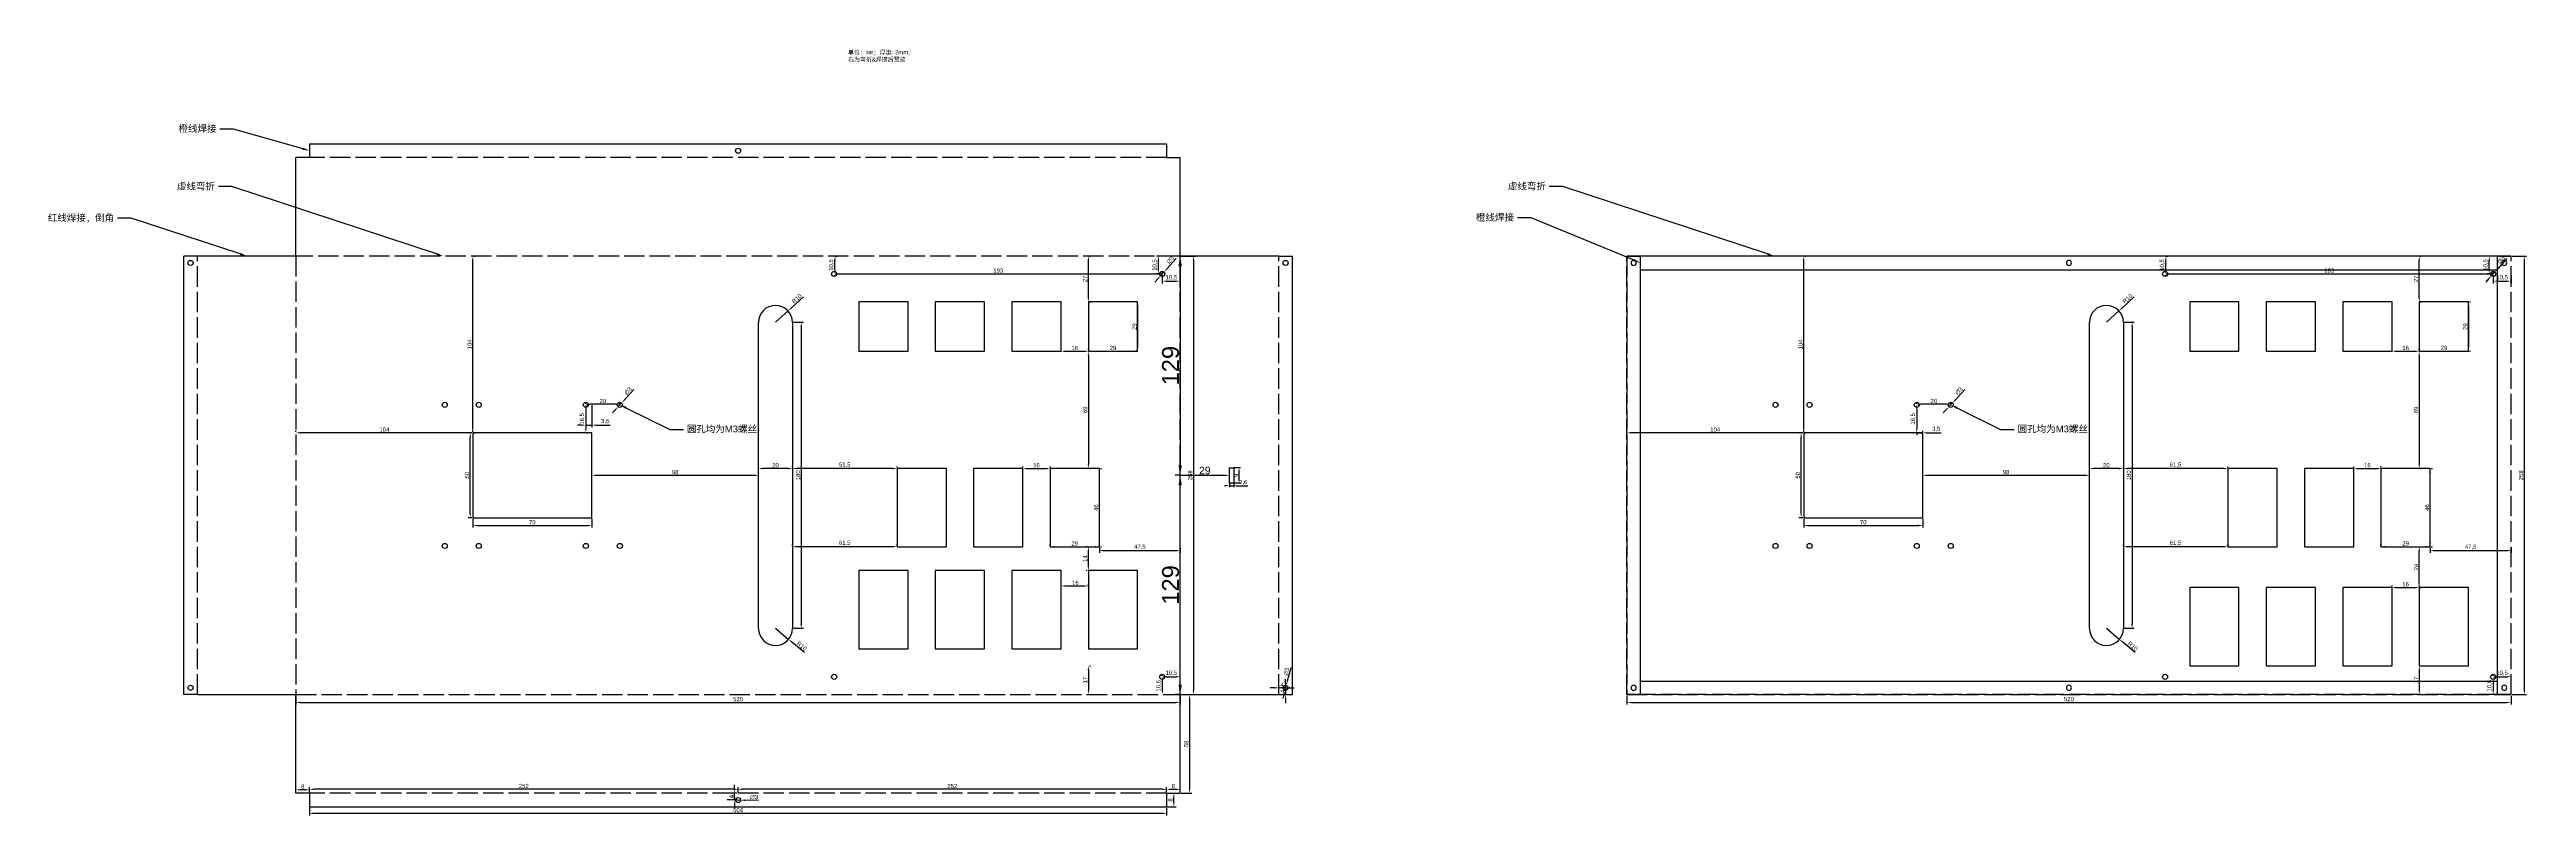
# Model space of a CAD drawing. Header units: millimetres. Extents: x -29 to 1428, y 56 to 507.
import ezdxf
from ezdxf import colors
from ezdxf.entities.mleader import LeaderData, LeaderLine
from ezdxf.math import Vec2, Vec3

# ---------------------------------------------------------------- set-up
doc = ezdxf.new("R2010")
doc.units = ezdxf.units.MM
doc.linetypes.add('ACAD_ISO02W100', pattern=[15, 12, -3])
doc.layers.add('gcad_dimension', color=7, linetype='Continuous')
doc.styles.add('gcad_textstyle', font='arial.ttf')
doc.styles.get("Standard").update_dxf_attribs({"font": 'arial.ttf'})
doc.dimstyles.new('gcad_dim', dxfattribs={"dimtxt": 2.5, "dimasz": 2.5, "dimexe": 1.25, "dimexo": 0, "dimtad": 1, "dimdec": 4, "dimtxsty": 'gcad_textstyle', "dimcen": 0, "dimadec": 0, "dimazin": 0, "dimtfac": 1, "dimtmove": 0, "dimatfit": 3, "dimfxl": 1, "dimarcsym": 0})
doc.dimstyles.new('ISO-25', dxfattribs={"dimtxt": 2.5, "dimasz": 2.5, "dimexe": 1.25, "dimexo": 0.625, "dimtad": 1, "dimtxsty": 'Standard', "dimcen": 2.5, "dimadec": 0, "dimazin": 0, "dimtfac": 1, "dimtmove": 0, "dimatfit": 3, "dimfxl": 1, "dimarcsym": 0})

# ---------------------------------------------------------------- blocks, each defined once
blk = doc.blocks.new('*D24')
at = {"color": 0, "lineweight": -2, "transparency": 16777216}
for p, q in [((624.9, 385.4), (622, 385.4)), ((623.2, 377.4), (623.2, 382.9)), ((624.9, 374.9), (622, 374.9))]:
    blk.add_line(p, q, dxfattribs=at)
at = {"color": 0, "transparency": 16777216}
for points in [[(622.8, 382.9), (623.6, 382.9), (623.2, 385.4)], [(622.8, 377.4), (623.6, 377.4), (623.2, 374.9)]]:
    blk.add_solid(points, dxfattribs=at)
at = {"layer": 'Defpoints', "color": 0, "transparency": 16777216}
for p in [(623.2, 385.4), (625.5, 385.4), (625.5, 374.9)]:
    blk.add_point(p, dxfattribs=at)
at = {"color": 0, "transparency": 16777216, "insert": (621.1, 380.1), "char_height": 2.5, "attachment_point": 5, "rotation": 90}
blk.add_mtext('10,5', dxfattribs=at)
blk = doc.blocks.new('*D25')
at = {"color": 0, "lineweight": -2, "transparency": 16777216}
for p, q in [((625.5, 374.2), (625.5, 369.3)), ((628, 370.6), (633.5, 370.6)), ((636, 374.2), (636, 369.3))]:
    blk.add_line(p, q, dxfattribs=at)
at = {"color": 0, "transparency": 16777216}
for points in [[(628, 371), (628, 370.2), (625.5, 370.6)], [(633.5, 371), (633.5, 370.2), (636, 370.6)]]:
    blk.add_solid(points, dxfattribs=at)
at = {"layer": 'Defpoints', "color": 0, "transparency": 16777216}
for p in [(625.5, 374.9), (636, 374.9), (636, 370.6)]:
    blk.add_point(p, dxfattribs=at)
at = {"color": 0, "transparency": 16777216, "insert": (630.8, 372.7), "char_height": 2.5, "attachment_point": 5}
blk.add_mtext('10,5', dxfattribs=at)
blk = doc.blocks.new('*D26')
at = {"color": 0, "lineweight": -2, "transparency": 16777216}
for p, q in [((633.6, 383.9), (628.2, 377.8)), ((622.8, 371.9), (621.2, 370)), ((624.5, 373.7), (626.5, 376))]:
    blk.add_line(p, q, dxfattribs=at)
at = {"color": 0, "transparency": 16777216}
for points in [[(622.5, 372.2), (623.1, 371.6), (624.5, 373.7)], [(627.9, 378.1), (628.5, 377.6), (626.5, 376)]]:
    blk.add_solid(points, dxfattribs=at)
at = {"layer": 'Defpoints', "color": 0, "transparency": 16777216}
for p in [(624.5, 373.7), (626.5, 376)]:
    blk.add_point(p, dxfattribs=at)
at = {"color": 0, "transparency": 16777216, "insert": (630.2, 383.1), "char_height": 2.5, "attachment_point": 5, "rotation": 48.1647}
blk.add_mtext('∅3', dxfattribs=at)
blk = doc.blocks.new('*D27')
at = {"color": 0, "lineweight": -2, "transparency": 16777216}
for p, q in [((582, 330), (582, 330.6)), ((584.5, 329.4), (608.5, 329.4)), ((611, 330), (611, 330.6))]:
    blk.add_line(p, q, dxfattribs=at)
at = {"color": 0, "transparency": 16777216}
for points in [[(584.5, 329.8), (584.5, 328.9), (582, 329.4)], [(608.5, 329.8), (608.5, 328.9), (611, 329.4)]]:
    blk.add_solid(points, dxfattribs=at)
at = {"layer": 'Defpoints', "color": 0, "transparency": 16777216}
for p in [(582, 329.4, 0), (611, 329.4, 0), (611, 329.4)]:
    blk.add_point(p, dxfattribs=at)
at = {"color": 0, "transparency": 16777216, "insert": (596.5, 331.3), "char_height": 2.5, "attachment_point": 5}
blk.add_mtext('29', dxfattribs=at)
blk = doc.blocks.new('*D28')
at = {"color": 0, "lineweight": -2, "transparency": 16777216}
for p, q in [((610.4, 358.4), (609.8, 358.4)), ((611, 355.9), (611, 331.9)), ((610.4, 329.4), (609.8, 329.4))]:
    blk.add_line(p, q, dxfattribs=at)
at = {"color": 0, "transparency": 16777216}
for points in [[(610.6, 355.9), (611.4, 355.9), (611, 358.4)], [(610.6, 331.9), (611.4, 331.9), (611, 329.4)]]:
    blk.add_solid(points, dxfattribs=at)
at = {"layer": 'Defpoints', "color": 0, "transparency": 16777216}
for p in [(611, 358.4, 0), (611, 329.4), (611, 329.4)]:
    blk.add_point(p, dxfattribs=at)
at = {"color": 0, "transparency": 16777216, "insert": (609.1, 343.9), "char_height": 2.5, "attachment_point": 5, "rotation": 90}
blk.add_mtext('29', dxfattribs=at)
blk = doc.blocks.new('*D29')
at = {"color": 0, "lineweight": -2, "transparency": 16777216}
for p, q in [((566, 330), (566, 330.6)), ((568.5, 329.4), (579.5, 329.4)), ((582, 330), (582, 330.6))]:
    blk.add_line(p, q, dxfattribs=at)
at = {"color": 0, "transparency": 16777216}
for points in [[(568.5, 329.8), (568.5, 328.9), (566, 329.4)], [(579.5, 329.8), (579.5, 328.9), (582, 329.4)]]:
    blk.add_solid(points, dxfattribs=at)
at = {"layer": 'Defpoints', "color": 0, "transparency": 16777216}
for p in [(566, 329.4, 0), (582, 329.4), (582, 329.4)]:
    blk.add_point(p, dxfattribs=at)
at = {"color": 0, "transparency": 16777216, "insert": (574, 331.3), "char_height": 2.5, "attachment_point": 5}
blk.add_mtext('16', dxfattribs=at)
blk = doc.blocks.new('*D30')
at = {"color": 0, "lineweight": -2, "transparency": 16777216}
for p, q in [((582, 326.9), (582, 262.9)), ((582.6, 329.4), (583.3, 329.4)), ((582.6, 260.4), (583.3, 260.4))]:
    blk.add_line(p, q, dxfattribs=at)
at = {"color": 0, "transparency": 16777216}
for points in [[(581.6, 326.9), (582.4, 326.9), (582, 329.4)], [(581.6, 262.9), (582.4, 262.9), (582, 260.4)]]:
    blk.add_solid(points, dxfattribs=at)
at = {"layer": 'Defpoints', "color": 0, "transparency": 16777216}
for p in [(582, 329.4), (582, 260.4), (582, 260.4)]:
    blk.add_point(p, dxfattribs=at)
at = {"color": 0, "transparency": 16777216, "insert": (580.1, 294.9), "char_height": 2.5, "attachment_point": 5, "rotation": 90}
blk.add_mtext('69', dxfattribs=at)
blk = doc.blocks.new('*D31')
at = {"color": 0, "lineweight": -2, "transparency": 16777216}
for p, q in [((543.5, 261), (543.5, 261.6)), ((546, 260.4), (557, 260.4)), ((559.5, 261), (559.5, 261.6))]:
    blk.add_line(p, q, dxfattribs=at)
at = {"color": 0, "transparency": 16777216}
for points in [[(546, 260.8), (546, 259.9), (543.5, 260.4)], [(557, 260.8), (557, 259.9), (559.5, 260.4)]]:
    blk.add_solid(points, dxfattribs=at)
at = {"layer": 'Defpoints', "color": 0, "transparency": 16777216}
for p in [(543.5, 260.4), (559.5, 260.4), (559.5, 260.4)]:
    blk.add_point(p, dxfattribs=at)
at = {"color": 0, "transparency": 16777216, "insert": (551.5, 262.3), "char_height": 2.5, "attachment_point": 5}
blk.add_mtext('16', dxfattribs=at)
blk = doc.blocks.new('*D32')
at = {"color": 0, "lineweight": -2}
for p, q in [((566, 191), (566, 192.5)), ((568.5, 191.3), (579.5, 191.3)), ((582, 191), (582, 192.5))]:
    blk.add_line(p, q, dxfattribs=at)
at = {"color": 0}
for points in [[(568.5, 191.7), (568.5, 190.9), (566, 191.3)], [(579.5, 190.9), (579.5, 191.7), (582, 191.3)]]:
    blk.add_solid(points, dxfattribs=at)
at = {"layer": 'Defpoints', "color": 0}
for p in [(566, 190.4), (582, 191.3), (582, 190.4)]:
    blk.add_point(p, dxfattribs=at)
at = {"color": 0, "insert": (574.4, 193.2), "char_height": 2.5, "attachment_point": 5}
blk.add_mtext('16', dxfattribs=at)
blk = doc.blocks.new('*D33')
at = {"color": 0, "lineweight": -2}
for p, q in [((581.4, 214.4), (580.8, 214.4)), ((582, 202.9), (582, 211.9)), ((581.4, 200.4), (580.8, 200.4))]:
    blk.add_line(p, q, dxfattribs=at)
at = {"color": 0}
for points in [[(582.4, 211.9), (581.6, 211.9), (582, 214.4)], [(581.6, 202.9), (582.4, 202.9), (582, 200.4)]]:
    blk.add_solid(points, dxfattribs=at)
at = {"layer": 'Defpoints', "color": 0}
for p in [(582, 214.4), (582, 214.4), (582, 200.4)]:
    blk.add_point(p, dxfattribs=at)
at = {"color": 0, "insert": (580.1, 207.4), "char_height": 2.5, "attachment_point": 5, "rotation": 90}
blk.add_mtext('14', dxfattribs=at)
blk = doc.blocks.new('*D34')
at = {"color": 0, "lineweight": -2, "transparency": 16777216}
for p, q in [((559.5, 215), (559.5, 215.6)), ((562, 214.4), (586, 214.4)), ((588.5, 215), (588.5, 215.6))]:
    blk.add_line(p, q, dxfattribs=at)
at = {"color": 0, "transparency": 16777216}
for points in [[(562, 214.8), (562, 213.9), (559.5, 214.4)], [(586, 214.8), (586, 213.9), (588.5, 214.4)]]:
    blk.add_solid(points, dxfattribs=at)
at = {"layer": 'Defpoints', "color": 0, "transparency": 16777216}
for p in [(559.5, 214.4), (588.5, 214.4), (588.5, 214.4)]:
    blk.add_point(p, dxfattribs=at)
at = {"color": 0, "transparency": 16777216, "insert": (574, 216.3), "char_height": 2.5, "attachment_point": 5}
blk.add_mtext('29', dxfattribs=at)
blk = doc.blocks.new('*D35')
at = {"color": 0, "lineweight": -2, "transparency": 16777216}
for p, q in [((588.5, 216.9), (588.5, 257.9)), ((589.1, 260.4), (589.8, 260.4)), ((589.1, 214.4), (589.8, 214.4))]:
    blk.add_line(p, q, dxfattribs=at)
at = {"color": 0, "transparency": 16777216}
for points in [[(588.1, 257.9), (588.9, 257.9), (588.5, 260.4)], [(588.1, 216.9), (588.9, 216.9), (588.5, 214.4)]]:
    blk.add_solid(points, dxfattribs=at)
at = {"layer": 'Defpoints', "color": 0, "transparency": 16777216}
for p in [(588.5, 260.4), (588.5, 260.4), (588.5, 214.4)]:
    blk.add_point(p, dxfattribs=at)
at = {"color": 0, "transparency": 16777216, "insert": (586.6, 237.4), "char_height": 2.5, "attachment_point": 5, "rotation": 90}
blk.add_mtext('46', dxfattribs=at)
blk = doc.blocks.new('*D36')
at = {"color": 0, "lineweight": -2, "transparency": 16777216}
for p, q in [((588.5, 213.7), (588.5, 210.8)), ((591, 212.1), (633.5, 212.1)), ((636, 213.7), (636, 210.8))]:
    blk.add_line(p, q, dxfattribs=at)
at = {"color": 0, "transparency": 16777216}
for points in [[(591, 212.5), (591, 211.6), (588.5, 212.1)], [(633.5, 212.5), (633.5, 211.6), (636, 212.1)]]:
    blk.add_solid(points, dxfattribs=at)
at = {"layer": 'Defpoints', "color": 0, "transparency": 16777216}
for p in [(588.5, 214.4), (636, 214.4), (636, 212.1)]:
    blk.add_point(p, dxfattribs=at)
at = {"color": 0, "transparency": 16777216, "insert": (612.3, 214.2), "char_height": 2.5, "attachment_point": 5}
blk.add_mtext('47,5', dxfattribs=at)
blk = doc.blocks.new('*D37')
at = {"color": 0, "lineweight": -2, "transparency": 16777216}
for p, q in [((408, 215), (408, 215.6)), ((467, 214.4), (410.5, 214.4)), ((469.5, 215), (469.5, 215.6))]:
    blk.add_line(p, q, dxfattribs=at)
at = {"color": 0, "transparency": 16777216}
for points in [[(410.5, 214.8), (410.5, 213.9), (408, 214.4)], [(467, 214.8), (467, 213.9), (469.5, 214.4)]]:
    blk.add_solid(points, dxfattribs=at)
at = {"layer": 'Defpoints', "color": 0, "transparency": 16777216}
for p in [(408, 214.4), (408, 214.4), (469.5, 214.4)]:
    blk.add_point(p, dxfattribs=at)
at = {"color": 0, "transparency": 16777216, "insert": (438.7, 216.5), "char_height": 2.5, "attachment_point": 5}
blk.add_mtext('61,5', dxfattribs=at)
blk = doc.blocks.new('*D38')
at = {"color": 0, "lineweight": -2, "transparency": 16777216}
for p, q in [((116, 282), (116, 282.6)), ((217.5, 281.4), (118.5, 281.4)), ((220, 282), (220, 282.6))]:
    blk.add_line(p, q, dxfattribs=at)
at = {"color": 0, "transparency": 16777216}
for points in [[(118.5, 281.8), (118.5, 280.9), (116, 281.4)], [(217.5, 281.8), (217.5, 280.9), (220, 281.4)]]:
    blk.add_solid(points, dxfattribs=at)
at = {"layer": 'Defpoints', "color": 0, "transparency": 16777216}
for p in [(116, 281.4), (116, 281.4), (220, 281.4)]:
    blk.add_point(p, dxfattribs=at)
at = {"color": 0, "transparency": 16777216, "insert": (168, 283.3), "char_height": 2.5, "attachment_point": 5}
blk.add_mtext('104', dxfattribs=at)
blk = doc.blocks.new('*D39')
at = {"color": 0, "lineweight": -2, "transparency": 16777216}
for p, q in [((220, 283.9), (220, 382.9)), ((220.6, 385.4), (221.3, 385.4)), ((220.6, 281.4), (221.3, 281.4))]:
    blk.add_line(p, q, dxfattribs=at)
at = {"color": 0, "transparency": 16777216}
for points in [[(219.6, 382.9), (220.4, 382.9), (220, 385.4)], [(219.6, 283.9), (220.4, 283.9), (220, 281.4)]]:
    blk.add_solid(points, dxfattribs=at)
at = {"layer": 'Defpoints', "color": 0, "transparency": 16777216}
for p in [(220, 385.4), (220, 385.4), (220, 281.4)]:
    blk.add_point(p, dxfattribs=at)
at = {"color": 0, "transparency": 16777216, "insert": (218.1, 333.4), "char_height": 2.5, "attachment_point": 5, "rotation": 90}
blk.add_mtext('104', dxfattribs=at)
blk = doc.blocks.new('*D40')
at = {"color": 0, "lineweight": -2, "transparency": 16777216}
for p, q in [((286.5, 298.5), (286.5, 299.4)), ((304, 298.2), (289, 298.2)), ((306.5, 298.5), (306.5, 299.4))]:
    blk.add_line(p, q, dxfattribs=at)
at = {"color": 0, "transparency": 16777216}
for points in [[(289, 298.6), (289, 297.8), (286.5, 298.2)], [(304, 298.6), (304, 297.8), (306.5, 298.2)]]:
    blk.add_solid(points, dxfattribs=at)
at = {"layer": 'Defpoints', "color": 0, "transparency": 16777216}
for p in [(286.5, 298.2), (286.5, 297.9), (306.5, 297.9)]:
    blk.add_point(p, dxfattribs=at)
at = {"color": 0, "transparency": 16777216, "insert": (296.5, 300.1), "char_height": 2.5, "attachment_point": 5}
blk.add_mtext('20', dxfattribs=at)
blk = doc.blocks.new('*D41')
at = {"color": 0, "lineweight": -2, "transparency": 16777216}
for p, q in [((286.5, 295.4), (286.5, 283.9)), ((287.1, 297.9), (287.8, 297.9)), ((287.1, 281.4), (287.8, 281.4))]:
    blk.add_line(p, q, dxfattribs=at)
at = {"color": 0, "transparency": 16777216}
for points in [[(286.1, 295.4), (286.9, 295.4), (286.5, 297.9)], [(286.1, 283.9), (286.9, 283.9), (286.5, 281.4)]]:
    blk.add_solid(points, dxfattribs=at)
at = {"layer": 'Defpoints', "color": 0, "transparency": 16777216}
for p in [(286.5, 297.9), (286.5, 281.4), (286.5, 281.4)]:
    blk.add_point(p, dxfattribs=at)
at = {"color": 0, "transparency": 16777216, "insert": (284.4, 289.6), "char_height": 2.5, "attachment_point": 5, "rotation": 90}
blk.add_mtext('16,5', dxfattribs=at)
blk = doc.blocks.new('*D42')
at = {"color": 0, "lineweight": -2, "transparency": 16777216}
for p, q in [((314.7, 306.8), (309.2, 300.8)), ((303.8, 294.9), (302.1, 293.1)), ((305.5, 296.8), (307.5, 299))]:
    blk.add_line(p, q, dxfattribs=at)
at = {"color": 0, "transparency": 16777216}
for points in [[(303.5, 295.2), (304.1, 294.6), (305.5, 296.8)], [(308.9, 301.1), (309.5, 300.5), (307.5, 299)]]:
    blk.add_solid(points, dxfattribs=at)
at = {"layer": 'Defpoints', "color": 0, "transparency": 16777216}
for p in [(305.5, 296.8), (307.5, 299)]:
    blk.add_point(p, dxfattribs=at)
at = {"color": 0, "transparency": 16777216, "insert": (311.3, 306), "char_height": 2.5, "attachment_point": 5, "rotation": 47.4733}
blk.add_mtext('∅3', dxfattribs=at)
blk = doc.blocks.new('*D43')
at = {"color": 0, "lineweight": -2, "transparency": 16777216}
for p, q in [((433, 377.4), (433, 382.9)), ((433.1, 385.4), (434.3, 385.4)), ((433.1, 374.9), (434.3, 374.9))]:
    blk.add_line(p, q, dxfattribs=at)
at = {"color": 0, "transparency": 16777216}
for points in [[(432.6, 382.9), (433.4, 382.9), (433, 385.4)], [(432.6, 377.4), (433.4, 377.4), (433, 374.9)]]:
    blk.add_solid(points, dxfattribs=at)
at = {"layer": 'Defpoints', "color": 0, "transparency": 16777216}
for p in [(432.5, 385.4), (433, 385.4), (432.5, 374.9)]:
    blk.add_point(p, dxfattribs=at)
at = {"color": 0, "transparency": 16777216, "insert": (430.9, 380.1), "char_height": 2.5, "attachment_point": 5, "rotation": 90}
blk.add_mtext('10,5', dxfattribs=at)
blk = doc.blocks.new('*D44')
at = {"color": 0, "lineweight": -2, "transparency": 16777216}
for p, q in [((432.5, 374.2), (432.5, 373.6)), ((435, 374.9), (623, 374.9)), ((625.5, 375.5), (625.5, 376.1))]:
    blk.add_line(p, q, dxfattribs=at)
at = {"color": 0, "transparency": 16777216}
for points in [[(435, 375.3), (435, 374.4), (432.5, 374.9)], [(623, 375.3), (623, 374.4), (625.5, 374.9)]]:
    blk.add_solid(points, dxfattribs=at)
at = {"layer": 'Defpoints', "color": 0, "transparency": 16777216}
for p in [(432.5, 374.9), (625.5, 374.9), (625.5, 374.9)]:
    blk.add_point(p, dxfattribs=at)
at = {"color": 0, "transparency": 16777216, "insert": (529, 376.8), "char_height": 2.5, "attachment_point": 5}
blk.add_mtext('193', dxfattribs=at)
blk = doc.blocks.new('*D45')
at = {"color": 0, "lineweight": -2, "transparency": 16777216}
for p, q in [((625.5, 135.4), (625.5, 129.9)), ((626.1, 137.9), (626.8, 137.9)), ((626.1, 127.4), (626.8, 127.4))]:
    blk.add_line(p, q, dxfattribs=at)
at = {"color": 0, "transparency": 16777216}
for points in [[(625.1, 135.4), (625.9, 135.4), (625.5, 137.9)], [(625.1, 129.9), (625.9, 129.9), (625.5, 127.4)]]:
    blk.add_solid(points, dxfattribs=at)
at = {"layer": 'Defpoints', "color": 0, "transparency": 16777216}
for p in [(625.5, 137.9), (625.5, 127.4), (625.5, 127.4)]:
    blk.add_point(p, dxfattribs=at)
at = {"color": 0, "transparency": 16777216, "insert": (623.4, 132.6), "char_height": 2.5, "attachment_point": 5, "rotation": 90}
blk.add_mtext('10,5', dxfattribs=at)
blk = doc.blocks.new('*D46')
at = {"color": 0, "lineweight": -2, "transparency": 16777216}
for p, q in [((625.5, 138.5), (625.5, 139.1)), ((628, 137.9), (633.5, 137.9)), ((636, 138.5), (636, 139.1))]:
    blk.add_line(p, q, dxfattribs=at)
at = {"color": 0, "transparency": 16777216}
for points in [[(628, 138.3), (628, 137.4), (625.5, 137.9)], [(633.5, 138.3), (633.5, 137.4), (636, 137.9)]]:
    blk.add_solid(points, dxfattribs=at)
at = {"layer": 'Defpoints', "color": 0, "transparency": 16777216}
for p in [(625.5, 137.9), (636, 137.9), (636, 137.9)]:
    blk.add_point(p, dxfattribs=at)
at = {"color": 0, "transparency": 16777216, "insert": (630.8, 140), "char_height": 2.5, "attachment_point": 5}
blk.add_mtext('10,5', dxfattribs=at)
blk = doc.blocks.new('*D47')
at = {"color": 0, "lineweight": -2}
for p, q in [((636.6, 385.4), (645.1, 385.4)), ((643.8, 382.9), (643.8, 129.9)), ((636.6, 127.4), (645.1, 127.4))]:
    blk.add_line(p, q, dxfattribs=at)
at = {"color": 0}
for points in [[(644.2, 382.9), (643.4, 382.9), (643.8, 385.4)], [(643.4, 129.9), (644.2, 129.9), (643.8, 127.4)]]:
    blk.add_solid(points, dxfattribs=at)
at = {"layer": 'Defpoints', "color": 0}
for p in [(636, 385.4), (636, 127.4), (643.8, 127.4)]:
    blk.add_point(p, dxfattribs=at)
at = {"color": 0, "insert": (641.9, 256.4), "char_height": 2.5, "attachment_point": 5, "rotation": 90}
blk.add_mtext('258', dxfattribs=at)
blk = doc.blocks.new('*D48')
at = {"color": 0, "lineweight": -2, "transparency": 16777216}
for p, q in [((636.6, 127.4), (642.8, 127.4)), ((641.5, 124.9), (641.5, 71.9)), ((636.6, 69.4), (642.8, 69.4))]:
    blk.add_line(p, q, dxfattribs=at)
at = {"color": 0, "transparency": 16777216}
for points in [[(641.1, 124.9), (641.9, 124.9), (641.5, 127.4)], [(641.1, 71.9), (641.9, 71.9), (641.5, 69.4)]]:
    blk.add_solid(points, dxfattribs=at)
at = {"layer": 'Defpoints', "color": 0, "transparency": 16777216}
for p in [(636, 127.4), (636, 69.4), (641.5, 69.4)]:
    blk.add_point(p, dxfattribs=at)
at = {"color": 0, "transparency": 16777216, "insert": (639.6, 98.4), "char_height": 2.5, "attachment_point": 5, "rotation": 90}
blk.add_mtext('58', dxfattribs=at)
blk = doc.blocks.new('*D50')
at = {"color": 0, "lineweight": -2, "transparency": 16777216}
for p, q in [((628.6, 69.4), (633.6, 69.4)), ((628.6, 61.4), (633.6, 61.4)), ((632.3, 63.9), (632.3, 66.9))]:
    blk.add_line(p, q, dxfattribs=at)
at = {"color": 0, "transparency": 16777216}
for points in [[(631.9, 66.9), (632.7, 66.9), (632.3, 69.4)], [(631.9, 63.9), (632.7, 63.9), (632.3, 61.4)]]:
    blk.add_solid(points, dxfattribs=at)
at = {"layer": 'Defpoints', "color": 0, "transparency": 16777216}
for p in [(628, 69.4), (628, 61.4), (632.3, 69.4)]:
    blk.add_point(p, dxfattribs=at)
at = {"color": 0, "transparency": 16777216, "insert": (630.4, 65.4), "char_height": 2.5, "attachment_point": 5, "rotation": 90}
blk.add_mtext('8', dxfattribs=at)
blk = doc.blocks.new('*D51')
at = {"color": 0, "lineweight": -2, "transparency": 16777216}
for p, q in [((374, 71.9), (374, 74.4)), ((375.4, 69.4), (372.8, 69.4)), ((375.4, 65.4), (372.8, 65.4)), ((374, 65.4), (374, 69.4)), ((374, 62.9), (374, 60.4))]:
    blk.add_line(p, q, dxfattribs=at)
at = {"color": 0, "transparency": 16777216}
for points in [[(373.6, 71.9), (374.4, 71.9), (374, 69.4)], [(373.6, 62.9), (374.4, 62.9), (374, 65.4)]]:
    blk.add_solid(points, dxfattribs=at)
at = {"layer": 'Defpoints', "color": 0, "transparency": 16777216}
for p in [(374, 69.4), (376, 69.4), (376, 65.4)]:
    blk.add_point(p, dxfattribs=at)
at = {"color": 0, "transparency": 16777216, "insert": (372.1, 67.4), "char_height": 2.5, "attachment_point": 5, "rotation": 90}
blk.add_mtext('4', dxfattribs=at)
blk = doc.blocks.new('*D52')
at = {"color": 0, "lineweight": -2, "transparency": 16777216}
for p, q in [((372, 65.5), (369.5, 65.5)), ((374.5, 65.4), (377.5, 65.3)), ((388.1, 65), (380, 65.2))]:
    blk.add_line(p, q, dxfattribs=at)
at = {"color": 0, "transparency": 16777216}
for points in [[(372, 65.9), (372, 65.1), (374.5, 65.4)], [(380, 65.7), (380, 64.8), (377.5, 65.3)]]:
    blk.add_solid(points, dxfattribs=at)
at = {"layer": 'Defpoints', "color": 0, "transparency": 16777216}
for p in [(374.5, 65.4), (377.5, 65.3)]:
    blk.add_point(p, dxfattribs=at)
at = {"color": 0, "transparency": 16777216, "insert": (385.4, 67.1), "char_height": 2.5, "attachment_point": 5, "rotation": 358.3216}
blk.add_mtext('∅3', dxfattribs=at)
blk = doc.blocks.new('*D53')
at = {"color": 0, "lineweight": -2, "transparency": 16777216}
for p, q in [((691.5, 131.4), (689, 131.4)), ((694, 132), (694, 132.6)), ((698, 131.4), (694, 131.4)), ((698, 132), (698, 132.6)), ((700.5, 131.4), (703, 131.4))]:
    blk.add_line(p, q, dxfattribs=at)
at = {"color": 0, "transparency": 16777216}
for points in [[(691.5, 131.8), (691.5, 130.9), (694, 131.4)], [(700.5, 131.8), (700.5, 130.9), (698, 131.4)]]:
    blk.add_solid(points, dxfattribs=at)
at = {"layer": 'Defpoints', "color": 0, "transparency": 16777216}
for p in [(694, 131.4), (694, 131.4), (698, 131.4)]:
    blk.add_point(p, dxfattribs=at)
at = {"color": 0, "transparency": 16777216, "insert": (696, 133.2), "char_height": 2.5, "attachment_point": 5}
blk.add_mtext('4', dxfattribs=at)
blk = doc.blocks.new('*D55')
at = {"color": 0, "lineweight": -2, "transparency": 16777216}
for p, q in [((582, 360.9), (582, 382.9)), ((582.6, 385.4), (583.3, 385.4)), ((582.6, 358.4), (583.3, 358.4))]:
    blk.add_line(p, q, dxfattribs=at)
at = {"color": 0, "transparency": 16777216}
for points in [[(581.6, 382.9), (582.4, 382.9), (582, 385.4)], [(581.6, 360.9), (582.4, 360.9), (582, 358.4)]]:
    blk.add_solid(points, dxfattribs=at)
at = {"layer": 'Defpoints', "color": 0, "transparency": 16777216}
for p in [(582, 385.4), (582, 385.4), (582, 358.4, 0)]:
    blk.add_point(p, dxfattribs=at)
at = {"color": 0, "transparency": 16777216, "insert": (580.1, 371.9), "char_height": 2.5, "attachment_point": 5, "rotation": 90}
blk.add_mtext('27', dxfattribs=at)
blk = doc.blocks.new('*D56')
at = {"color": 0, "lineweight": -2, "transparency": 16777216}
for p, q in [((582, 141.9), (582, 129.9)), ((582.6, 144.4), (583.3, 144.4)), ((582.6, 127.4), (583.3, 127.4))]:
    blk.add_line(p, q, dxfattribs=at)
at = {"color": 0, "transparency": 16777216}
for points in [[(581.6, 141.9), (582.4, 141.9), (582, 144.4)], [(581.6, 129.9), (582.4, 129.9), (582, 127.4)]]:
    blk.add_solid(points, dxfattribs=at)
at = {"layer": 'Defpoints', "color": 0, "transparency": 16777216}
for p in [(582, 144.4), (582, 127.4), (582, 127.4)]:
    blk.add_point(p, dxfattribs=at)
at = {"color": 0, "transparency": 16777216, "insert": (580.1, 135.9), "char_height": 2.5, "attachment_point": 5, "rotation": 90}
blk.add_mtext('17', dxfattribs=at)
blk = doc.blocks.new('*D57')
at = {"color": 0, "lineweight": -2, "transparency": 16777216}
for p, q in [((376, 70), (376, 72.9)), ((628, 70), (628, 72.9)), ((625.5, 71.7), (378.5, 71.7))]:
    blk.add_line(p, q, dxfattribs=at)
at = {"color": 0, "transparency": 16777216}
for points in [[(378.5, 72.1), (378.5, 71.2), (376, 71.7)], [(625.5, 72.1), (625.5, 71.2), (628, 71.7)]]:
    blk.add_solid(points, dxfattribs=at)
at = {"layer": 'Defpoints', "color": 0, "transparency": 16777216}
for p in [(376, 71.7), (376, 69.4), (628, 69.4)]:
    blk.add_point(p, dxfattribs=at)
at = {"color": 0, "transparency": 16777216, "insert": (502, 73.6), "char_height": 2.5, "attachment_point": 5}
blk.add_mtext('252', dxfattribs=at)
blk = doc.blocks.new('*D58')
at = {"color": 0, "lineweight": -2, "transparency": 16777216}
for p, q in [((124, 70), (124, 72.9)), ((376, 70), (376, 72.9)), ((373.5, 71.7), (126.5, 71.7))]:
    blk.add_line(p, q, dxfattribs=at)
at = {"color": 0, "transparency": 16777216}
for points in [[(126.5, 72.1), (126.5, 71.2), (124, 71.7)], [(373.5, 72.1), (373.5, 71.2), (376, 71.7)]]:
    blk.add_solid(points, dxfattribs=at)
at = {"layer": 'Defpoints', "color": 0, "transparency": 16777216}
for p in [(124, 71.7), (124, 69.4), (376, 69.4)]:
    blk.add_point(p, dxfattribs=at)
at = {"color": 0, "transparency": 16777216, "insert": (250, 73.6), "char_height": 2.5, "attachment_point": 5}
blk.add_mtext('252', dxfattribs=at)
blk = doc.blocks.new('*D59')
at = {"color": 0, "lineweight": -2, "transparency": 16777216}
for p, q in [((628, 70), (628, 72.9)), ((636, 70), (636, 72.9)), ((630.5, 71.7), (633.5, 71.7))]:
    blk.add_line(p, q, dxfattribs=at)
at = {"color": 0, "transparency": 16777216}
for points in [[(630.5, 72.1), (630.5, 71.2), (628, 71.7)], [(633.5, 72.1), (633.5, 71.2), (636, 71.7)]]:
    blk.add_solid(points, dxfattribs=at)
at = {"layer": 'Defpoints', "color": 0, "transparency": 16777216}
for p in [(628, 69.4), (636, 71.7), (636, 69.4)]:
    blk.add_point(p, dxfattribs=at)
at = {"color": 0, "transparency": 16777216, "insert": (632, 73.6), "char_height": 2.5, "attachment_point": 5}
blk.add_mtext('8', dxfattribs=at)
blk = doc.blocks.new('*D60')
at = {"color": 0, "lineweight": -2, "transparency": 16777216}
for p, q in [((124, 60.7), (124, 56.3)), ((628, 60.7), (628, 56.3)), ((625.5, 57.5), (126.5, 57.5))]:
    blk.add_line(p, q, dxfattribs=at)
at = {"color": 0, "transparency": 16777216}
for points in [[(126.5, 58), (126.5, 57.1), (124, 57.5)], [(625.5, 58), (625.5, 57.1), (628, 57.5)]]:
    blk.add_solid(points, dxfattribs=at)
at = {"layer": 'Defpoints', "color": 0, "transparency": 16777216}
for p in [(124, 61.4), (628, 61.4), (124, 57.5)]:
    blk.add_point(p, dxfattribs=at)
at = {"color": 0, "transparency": 16777216, "insert": (376, 59.4), "char_height": 2.5, "attachment_point": 5}
blk.add_mtext('504', dxfattribs=at)
blk = doc.blocks.new('*D62')
at = {"color": 0, "lineweight": -2, "transparency": 16777216}
for p, q in [((290, 257), (290, 257.6)), ((292.5, 256.4), (385.5, 256.4)), ((388, 257), (388, 257.6))]:
    blk.add_line(p, q, dxfattribs=at)
at = {"color": 0, "transparency": 16777216}
for points in [[(292.5, 256.8), (292.5, 255.9), (290, 256.4)], [(385.5, 256.8), (385.5, 255.9), (388, 256.4)]]:
    blk.add_solid(points, dxfattribs=at)
at = {"layer": 'Defpoints', "color": 0, "transparency": 16777216}
for p in [(290, 256.4), (388, 256.4), (388, 256.4)]:
    blk.add_point(p, dxfattribs=at)
at = {"color": 0, "transparency": 16777216, "insert": (339, 258.3), "char_height": 2.5, "attachment_point": 5}
blk.add_mtext('98', dxfattribs=at)
blk = doc.blocks.new('*D63')
at = {"color": 0, "lineweight": -2, "transparency": 16777216}
for p, q in [((408, 261), (408, 261.6)), ((467, 260.4), (410.5, 260.4)), ((469.5, 261), (469.5, 261.6))]:
    blk.add_line(p, q, dxfattribs=at)
at = {"color": 0, "transparency": 16777216}
for points in [[(410.5, 260.8), (410.5, 259.9), (408, 260.4)], [(467, 260.8), (467, 259.9), (469.5, 260.4)]]:
    blk.add_solid(points, dxfattribs=at)
at = {"layer": 'Defpoints', "color": 0, "transparency": 16777216}
for p in [(408, 260.4), (408, 260.4), (469.5, 260.4)]:
    blk.add_point(p, dxfattribs=at)
at = {"color": 0, "transparency": 16777216, "insert": (438.7, 262.5), "char_height": 2.5, "attachment_point": 5}
blk.add_mtext('61,5', dxfattribs=at)
blk = doc.blocks.new('*D64')
at = {"color": 0, "lineweight": -2, "transparency": 16777216}
for p, q in [((388, 261), (388, 261.6)), ((405.5, 260.4), (390.5, 260.4)), ((408, 261), (408, 261.6))]:
    blk.add_line(p, q, dxfattribs=at)
at = {"color": 0, "transparency": 16777216}
for points in [[(390.5, 260.8), (390.5, 259.9), (388, 260.4)], [(405.5, 260.8), (405.5, 259.9), (408, 260.4)]]:
    blk.add_solid(points, dxfattribs=at)
at = {"layer": 'Defpoints', "color": 0, "transparency": 16777216}
for p in [(388, 260.4), (388, 260.4), (408, 260.4)]:
    blk.add_point(p, dxfattribs=at)
at = {"color": 0, "transparency": 16777216, "insert": (398, 262.3), "char_height": 2.5, "attachment_point": 5}
blk.add_mtext('20', dxfattribs=at)
blk = doc.blocks.new('*D65')
at = {"color": 0, "lineweight": -2, "transparency": 16777216}
for p, q in [((408.6, 346.4), (414.4, 346.4)), ((413.2, 343.9), (413.2, 168.9)), ((408.6, 166.4), (414.4, 166.4))]:
    blk.add_line(p, q, dxfattribs=at)
at = {"color": 0, "transparency": 16777216}
for points in [[(412.7, 343.9), (413.6, 343.9), (413.2, 346.4)], [(412.7, 168.9), (413.6, 168.9), (413.2, 166.4)]]:
    blk.add_solid(points, dxfattribs=at)
at = {"layer": 'Defpoints', "color": 0, "transparency": 16777216}
for p in [(408, 346.4), (408, 166.4), (413.2, 166.4)]:
    blk.add_point(p, dxfattribs=at)
at = {"color": 0, "transparency": 16777216, "insert": (411.3, 256.4), "char_height": 2.5, "attachment_point": 5, "rotation": 90}
blk.add_mtext('180', dxfattribs=at)
blk = doc.blocks.new('*D66')
at = {"color": 0, "lineweight": -2, "transparency": 16777216}
for p, q in [((398, 346.4), (405.4, 353.1)), ((414.4, 361.3), (407.2, 354.8))]:
    blk.add_line(p, q, dxfattribs=at)
at = {"color": 0, "transparency": 16777216}
blk.add_solid([(407, 355.1), (407.5, 354.5), (405.4, 353.1)], dxfattribs=at)
at = {"layer": 'Defpoints', "color": 0, "transparency": 16777216}
for p in [(405.4, 353.1), (398, 346.4)]:
    blk.add_point(p, dxfattribs=at)
at = {"color": 0, "transparency": 16777216, "insert": (410.5, 360.3), "char_height": 2.5, "attachment_point": 5, "rotation": 42.2877}
blk.add_mtext('R10', dxfattribs=at)
blk = doc.blocks.new('*D67')
at = {"color": 0, "lineweight": -2, "transparency": 16777216}
for p, q in [((398, 166.4), (405.7, 159.9)), ((415, 152.1), (407.6, 158.3))]:
    blk.add_line(p, q, dxfattribs=at)
at = {"color": 0, "transparency": 16777216}
blk.add_solid([(407.9, 158.7), (407.3, 158), (405.7, 159.9)], dxfattribs=at)
at = {"layer": 'Defpoints', "color": 0, "transparency": 16777216}
for p in [(398, 166.4), (405.7, 159.9)]:
    blk.add_point(p, dxfattribs=at)
at = {"color": 0, "transparency": 16777216, "insert": (413.5, 155.9), "char_height": 2.5, "attachment_point": 5, "rotation": 320.0643}
blk.add_mtext('R10', dxfattribs=at)
blk = doc.blocks.new('*D69')
at = {"color": 0, "lineweight": -2, "transparency": 16777216}
for p, q in [((220, 230.7), (220, 225.6)), ((222.5, 226.9), (287.5, 226.9)), ((290, 230.7), (290, 225.6))]:
    blk.add_line(p, q, dxfattribs=at)
at = {"color": 0, "transparency": 16777216}
for points in [[(222.5, 227.3), (222.5, 226.4), (220, 226.9)], [(287.5, 227.3), (287.5, 226.4), (290, 226.9)]]:
    blk.add_solid(points, dxfattribs=at)
at = {"layer": 'Defpoints', "color": 0, "transparency": 16777216}
for p in [(220, 231.4), (290, 231.4), (290, 226.9)]:
    blk.add_point(p, dxfattribs=at)
at = {"color": 0, "transparency": 16777216, "insert": (255, 228.8), "char_height": 2.5, "attachment_point": 5}
blk.add_mtext('70', dxfattribs=at)
blk = doc.blocks.new('*D70')
at = {"color": 0, "lineweight": -2, "transparency": 16777216}
for p, q in [((219.4, 281.4), (217.2, 281.4)), ((218.5, 233.9), (218.5, 278.9)), ((219.4, 231.4), (217.2, 231.4))]:
    blk.add_line(p, q, dxfattribs=at)
at = {"color": 0, "transparency": 16777216}
for points in [[(218.1, 278.9), (218.9, 278.9), (218.5, 281.4)], [(218.1, 233.9), (218.9, 233.9), (218.5, 231.4)]]:
    blk.add_solid(points, dxfattribs=at)
at = {"layer": 'Defpoints', "color": 0, "transparency": 16777216}
for p in [(218.5, 281.4), (220, 281.4), (220, 231.4)]:
    blk.add_point(p, dxfattribs=at)
at = {"color": 0, "transparency": 16777216, "insert": (216.6, 256.4), "char_height": 2.5, "attachment_point": 5, "rotation": 90}
blk.add_mtext('50', dxfattribs=at)
blk = doc.blocks.new('*D71')
at = {"color": 0, "lineweight": -2, "transparency": 16777216}
for p, q in [((116, 126.7), (116, 121.6)), ((118.5, 122.8), (633.5, 122.8)), ((636, 126.7), (636, 121.6))]:
    blk.add_line(p, q, dxfattribs=at)
at = {"color": 0, "transparency": 16777216}
for points in [[(118.5, 123.2), (118.5, 122.4), (116, 122.8)], [(633.5, 123.2), (633.5, 122.4), (636, 122.8)]]:
    blk.add_solid(points, dxfattribs=at)
at = {"layer": 'Defpoints', "color": 0, "transparency": 16777216}
for p in [(116, 127.4), (636, 127.4), (636, 122.8)]:
    blk.add_point(p, dxfattribs=at)
at = {"color": 0, "transparency": 16777216, "insert": (376, 124.7), "char_height": 2.5, "attachment_point": 5}
blk.add_mtext('520', dxfattribs=at)
blk = doc.blocks.new('*D72')
at = {"color": 0, "lineweight": -2, "transparency": 16777216}
for p, q in [((116, 70), (116, 72.6)), ((121.5, 71.4), (118.5, 71.4)), ((124, 70), (124, 72.6))]:
    blk.add_line(p, q, dxfattribs=at)
at = {"color": 0, "transparency": 16777216}
for points in [[(118.5, 71.8), (118.5, 70.9), (116, 71.4)], [(121.5, 71.8), (121.5, 70.9), (124, 71.4)]]:
    blk.add_solid(points, dxfattribs=at)
at = {"layer": 'Defpoints', "color": 0, "transparency": 16777216}
for p in [(116, 71.4), (116, 69.4), (124, 69.4)]:
    blk.add_point(p, dxfattribs=at)
at = {"color": 0, "transparency": 16777216, "insert": (120, 73.3), "char_height": 2.5, "attachment_point": 5}
blk.add_mtext('8', dxfattribs=at)
blk = doc.blocks.new('*D124')
at = {"color": 0, "lineweight": -2, "transparency": 16777216}
for p, q in [((1407.6, 385.4), (1404.7, 385.4)), ((1405.9, 377.4), (1405.9, 382.9)), ((1407.6, 374.9), (1404.7, 374.9))]:
    blk.add_line(p, q, dxfattribs=at)
at = {"color": 0, "transparency": 16777216}
for points in [[(1405.5, 382.9), (1406.3, 382.9), (1405.9, 385.4)], [(1405.5, 377.4), (1406.3, 377.4), (1405.9, 374.9)]]:
    blk.add_solid(points, dxfattribs=at)
at = {"layer": 'Defpoints', "color": 0, "transparency": 16777216}
for p in [(1405.9, 385.4), (1408.2, 385.4), (1408.2, 374.9)]:
    blk.add_point(p, dxfattribs=at)
at = {"color": 0, "transparency": 16777216, "insert": (1403.8, 380.1), "char_height": 2.5, "attachment_point": 5, "rotation": 90}
blk.add_mtext('10,5', dxfattribs=at)
blk = doc.blocks.new('*D125')
at = {"color": 0, "lineweight": -2, "transparency": 16777216}
for p, q in [((1408.2, 374.2), (1408.2, 369.3)), ((1410.7, 370.6), (1416.2, 370.6)), ((1418.7, 374.2), (1418.7, 369.3))]:
    blk.add_line(p, q, dxfattribs=at)
at = {"color": 0, "transparency": 16777216}
for points in [[(1410.7, 371), (1410.7, 370.2), (1408.2, 370.6)], [(1416.2, 371), (1416.2, 370.2), (1418.7, 370.6)]]:
    blk.add_solid(points, dxfattribs=at)
at = {"layer": 'Defpoints', "color": 0, "transparency": 16777216}
for p in [(1408.2, 374.9), (1418.7, 374.9), (1418.7, 370.6)]:
    blk.add_point(p, dxfattribs=at)
at = {"color": 0, "transparency": 16777216, "insert": (1413.4, 372.7), "char_height": 2.5, "attachment_point": 5}
blk.add_mtext('10,5', dxfattribs=at)
blk = doc.blocks.new('*D126')
at = {"color": 0, "lineweight": -2, "transparency": 16777216}
for p, q in [((1416.3, 383.9), (1410.9, 377.8)), ((1405.5, 371.9), (1403.9, 370)), ((1407.2, 373.7), (1409.2, 376))]:
    blk.add_line(p, q, dxfattribs=at)
at = {"color": 0, "transparency": 16777216}
for points in [[(1405.2, 372.2), (1405.8, 371.6), (1407.2, 373.7)], [(1410.6, 378.1), (1411.2, 377.6), (1409.2, 376)]]:
    blk.add_solid(points, dxfattribs=at)
at = {"layer": 'Defpoints', "color": 0, "transparency": 16777216}
for p in [(1407.2, 373.7), (1409.2, 376)]:
    blk.add_point(p, dxfattribs=at)
at = {"color": 0, "transparency": 16777216, "insert": (1412.9, 383.1), "char_height": 2.5, "attachment_point": 5, "rotation": 48.1647}
blk.add_mtext('∅3', dxfattribs=at)
blk = doc.blocks.new('*D121')
at = {"color": 0, "lineweight": -2, "transparency": 16777216}
for p, q in [((1364.7, 330), (1364.7, 330.6)), ((1367.2, 329.4), (1391.2, 329.4)), ((1393.7, 330), (1393.7, 330.6))]:
    blk.add_line(p, q, dxfattribs=at)
at = {"color": 0, "transparency": 16777216}
for points in [[(1367.2, 329.8), (1367.2, 328.9), (1364.7, 329.4)], [(1391.2, 329.8), (1391.2, 328.9), (1393.7, 329.4)]]:
    blk.add_solid(points, dxfattribs=at)
at = {"layer": 'Defpoints', "color": 0, "transparency": 16777216}
for p in [(1364.7, 329.4, 0), (1393.7, 329.4, 0), (1393.7, 329.4)]:
    blk.add_point(p, dxfattribs=at)
at = {"color": 0, "transparency": 16777216, "insert": (1379.2, 331.3), "char_height": 2.5, "attachment_point": 5}
blk.add_mtext('29', dxfattribs=at)
blk = doc.blocks.new('*D122')
at = {"color": 0, "lineweight": -2, "transparency": 16777216}
for p, q in [((1393.7, 355.9), (1393.7, 331.9)), ((1394.3, 358.4), (1394.9, 358.4)), ((1394.3, 329.4), (1394.9, 329.4))]:
    blk.add_line(p, q, dxfattribs=at)
at = {"color": 0, "transparency": 16777216}
for points in [[(1393.3, 355.9), (1394.1, 355.9), (1393.7, 358.4)], [(1393.3, 331.9), (1394.1, 331.9), (1393.7, 329.4)]]:
    blk.add_solid(points, dxfattribs=at)
at = {"layer": 'Defpoints', "color": 0, "transparency": 16777216}
for p in [(1393.7, 358.4, 0), (1393.7, 329.4), (1393.7, 329.4)]:
    blk.add_point(p, dxfattribs=at)
at = {"color": 0, "transparency": 16777216, "insert": (1391.8, 343.9), "char_height": 2.5, "attachment_point": 5, "rotation": 90}
blk.add_mtext('29', dxfattribs=at)
blk = doc.blocks.new('*D123')
at = {"color": 0, "lineweight": -2, "transparency": 16777216}
for p, q in [((1348.7, 330), (1348.7, 330.6)), ((1351.2, 329.4), (1362.2, 329.4)), ((1364.7, 330), (1364.7, 330.6))]:
    blk.add_line(p, q, dxfattribs=at)
at = {"color": 0, "transparency": 16777216}
for points in [[(1351.2, 329.8), (1351.2, 328.9), (1348.7, 329.4)], [(1362.2, 329.8), (1362.2, 328.9), (1364.7, 329.4)]]:
    blk.add_solid(points, dxfattribs=at)
at = {"layer": 'Defpoints', "color": 0, "transparency": 16777216}
for p in [(1348.7, 329.4, 0), (1364.7, 329.4), (1364.7, 329.4)]:
    blk.add_point(p, dxfattribs=at)
at = {"color": 0, "transparency": 16777216, "insert": (1356.7, 331.3), "char_height": 2.5, "attachment_point": 5}
blk.add_mtext('16', dxfattribs=at)
blk = doc.blocks.new('*D127')
at = {"color": 0, "lineweight": -2, "transparency": 16777216}
for p, q in [((1364.7, 326.9), (1364.7, 262.9)), ((1365.3, 329.4), (1365.9, 329.4)), ((1365.3, 260.4), (1365.9, 260.4))]:
    blk.add_line(p, q, dxfattribs=at)
at = {"color": 0, "transparency": 16777216}
for points in [[(1364.3, 326.9), (1365.1, 326.9), (1364.7, 329.4)], [(1364.3, 262.9), (1365.1, 262.9), (1364.7, 260.4)]]:
    blk.add_solid(points, dxfattribs=at)
at = {"layer": 'Defpoints', "color": 0, "transparency": 16777216}
for p in [(1364.7, 329.4), (1364.7, 260.4), (1364.7, 260.4)]:
    blk.add_point(p, dxfattribs=at)
at = {"color": 0, "transparency": 16777216, "insert": (1362.8, 294.9), "char_height": 2.5, "attachment_point": 5, "rotation": 90}
blk.add_mtext('69', dxfattribs=at)
blk = doc.blocks.new('*D128')
at = {"color": 0, "lineweight": -2, "transparency": 16777216}
for p, q in [((1326.2, 261), (1326.2, 261.6)), ((1328.7, 260.4), (1339.7, 260.4)), ((1342.2, 261), (1342.2, 261.6))]:
    blk.add_line(p, q, dxfattribs=at)
at = {"color": 0, "transparency": 16777216}
for points in [[(1328.7, 260.8), (1328.7, 259.9), (1326.2, 260.4)], [(1339.7, 260.8), (1339.7, 259.9), (1342.2, 260.4)]]:
    blk.add_solid(points, dxfattribs=at)
at = {"layer": 'Defpoints', "color": 0, "transparency": 16777216}
for p in [(1326.2, 260.4), (1342.2, 260.4), (1342.2, 260.4)]:
    blk.add_point(p, dxfattribs=at)
at = {"color": 0, "transparency": 16777216, "insert": (1334.2, 262.3), "char_height": 2.5, "attachment_point": 5}
blk.add_mtext('16', dxfattribs=at)
blk = doc.blocks.new('*D129')
at = {"color": 0, "lineweight": -2, "transparency": 16777216}
for p, q in [((1348.7, 191), (1348.7, 191.6)), ((1351.2, 190.4), (1362.2, 190.4)), ((1364.7, 191), (1364.7, 191.6))]:
    blk.add_line(p, q, dxfattribs=at)
at = {"color": 0, "transparency": 16777216}
for points in [[(1351.2, 190.8), (1351.2, 189.9), (1348.7, 190.4)], [(1362.2, 190.8), (1362.2, 189.9), (1364.7, 190.4)]]:
    blk.add_solid(points, dxfattribs=at)
at = {"layer": 'Defpoints', "color": 0, "transparency": 16777216}
for p in [(1348.7, 190.4), (1364.7, 190.4), (1364.7, 190.4)]:
    blk.add_point(p, dxfattribs=at)
at = {"color": 0, "transparency": 16777216, "insert": (1356.7, 192.3), "char_height": 2.5, "attachment_point": 5}
blk.add_mtext('16', dxfattribs=at)
blk = doc.blocks.new('*D130')
at = {"color": 0, "lineweight": -2, "transparency": 16777216}
for p, q in [((1364.7, 192.9), (1364.7, 211.9)), ((1365.3, 214.4), (1365.9, 214.4)), ((1365.3, 190.4), (1365.9, 190.4))]:
    blk.add_line(p, q, dxfattribs=at)
at = {"color": 0, "transparency": 16777216}
for points in [[(1364.3, 211.9), (1365.1, 211.9), (1364.7, 214.4)], [(1364.3, 192.9), (1365.1, 192.9), (1364.7, 190.4)]]:
    blk.add_solid(points, dxfattribs=at)
at = {"layer": 'Defpoints', "color": 0, "transparency": 16777216}
for p in [(1364.7, 214.4), (1364.7, 214.4), (1364.7, 190.4)]:
    blk.add_point(p, dxfattribs=at)
at = {"color": 0, "transparency": 16777216, "insert": (1362.8, 202.4), "char_height": 2.5, "attachment_point": 5, "rotation": 90}
blk.add_mtext('24', dxfattribs=at)
blk = doc.blocks.new('*D131')
at = {"color": 0, "lineweight": -2, "transparency": 16777216}
for p, q in [((1342.2, 215), (1342.2, 215.6)), ((1344.7, 214.4), (1368.7, 214.4)), ((1371.2, 215), (1371.2, 215.6))]:
    blk.add_line(p, q, dxfattribs=at)
at = {"color": 0, "transparency": 16777216}
for points in [[(1344.7, 214.8), (1344.7, 213.9), (1342.2, 214.4)], [(1368.7, 214.8), (1368.7, 213.9), (1371.2, 214.4)]]:
    blk.add_solid(points, dxfattribs=at)
at = {"layer": 'Defpoints', "color": 0, "transparency": 16777216}
for p in [(1342.2, 214.4), (1371.2, 214.4), (1371.2, 214.4)]:
    blk.add_point(p, dxfattribs=at)
at = {"color": 0, "transparency": 16777216, "insert": (1356.7, 216.3), "char_height": 2.5, "attachment_point": 5}
blk.add_mtext('29', dxfattribs=at)
blk = doc.blocks.new('*D132')
at = {"color": 0, "lineweight": -2, "transparency": 16777216}
for p, q in [((1371.2, 216.9), (1371.2, 257.9)), ((1371.8, 260.4), (1372.4, 260.4)), ((1371.8, 214.4), (1372.4, 214.4))]:
    blk.add_line(p, q, dxfattribs=at)
at = {"color": 0, "transparency": 16777216}
for points in [[(1370.8, 257.9), (1371.6, 257.9), (1371.2, 260.4)], [(1370.8, 216.9), (1371.6, 216.9), (1371.2, 214.4)]]:
    blk.add_solid(points, dxfattribs=at)
at = {"layer": 'Defpoints', "color": 0, "transparency": 16777216}
for p in [(1371.2, 260.4), (1371.2, 260.4), (1371.2, 214.4)]:
    blk.add_point(p, dxfattribs=at)
at = {"color": 0, "transparency": 16777216, "insert": (1369.3, 237.4), "char_height": 2.5, "attachment_point": 5, "rotation": 90}
blk.add_mtext('46', dxfattribs=at)
blk = doc.blocks.new('*D133')
at = {"color": 0, "lineweight": -2, "transparency": 16777216}
for p, q in [((1371.2, 213.7), (1371.2, 210.8)), ((1373.7, 212.1), (1416.2, 212.1)), ((1418.7, 213.7), (1418.7, 210.8))]:
    blk.add_line(p, q, dxfattribs=at)
at = {"color": 0, "transparency": 16777216}
for points in [[(1373.7, 212.5), (1373.7, 211.6), (1371.2, 212.1)], [(1416.2, 212.5), (1416.2, 211.6), (1418.7, 212.1)]]:
    blk.add_solid(points, dxfattribs=at)
at = {"layer": 'Defpoints', "color": 0, "transparency": 16777216}
for p in [(1371.2, 214.4), (1418.7, 214.4), (1418.7, 212.1)]:
    blk.add_point(p, dxfattribs=at)
at = {"color": 0, "transparency": 16777216, "insert": (1394.9, 214.2), "char_height": 2.5, "attachment_point": 5}
blk.add_mtext('47,5', dxfattribs=at)
blk = doc.blocks.new('*D134')
at = {"color": 0, "lineweight": -2, "transparency": 16777216}
for p, q in [((1190.7, 215), (1190.7, 215.6)), ((1249.7, 214.4), (1193.2, 214.4)), ((1252.2, 215), (1252.2, 215.6))]:
    blk.add_line(p, q, dxfattribs=at)
at = {"color": 0, "transparency": 16777216}
for points in [[(1193.2, 214.8), (1193.2, 213.9), (1190.7, 214.4)], [(1249.7, 214.8), (1249.7, 213.9), (1252.2, 214.4)]]:
    blk.add_solid(points, dxfattribs=at)
at = {"layer": 'Defpoints', "color": 0, "transparency": 16777216}
for p in [(1190.7, 214.4), (1190.7, 214.4), (1252.2, 214.4)]:
    blk.add_point(p, dxfattribs=at)
at = {"color": 0, "transparency": 16777216, "insert": (1221.4, 216.5), "char_height": 2.5, "attachment_point": 5}
blk.add_mtext('61,5', dxfattribs=at)
blk = doc.blocks.new('*D135')
at = {"color": 0, "lineweight": -2, "transparency": 16777216}
for p, q in [((898.7, 282), (898.7, 282.6)), ((1000.2, 281.4), (901.2, 281.4)), ((1002.7, 282), (1002.7, 282.6))]:
    blk.add_line(p, q, dxfattribs=at)
at = {"color": 0, "transparency": 16777216}
for points in [[(901.2, 281.8), (901.2, 280.9), (898.7, 281.4)], [(1000.2, 281.8), (1000.2, 280.9), (1002.7, 281.4)]]:
    blk.add_solid(points, dxfattribs=at)
at = {"layer": 'Defpoints', "color": 0, "transparency": 16777216}
for p in [(898.7, 281.4), (898.7, 281.4), (1002.7, 281.4)]:
    blk.add_point(p, dxfattribs=at)
at = {"color": 0, "transparency": 16777216, "insert": (950.7, 283.3), "char_height": 2.5, "attachment_point": 5}
blk.add_mtext('104', dxfattribs=at)
blk = doc.blocks.new('*D136')
at = {"color": 0, "lineweight": -2, "transparency": 16777216}
for p, q in [((1002.7, 283.9), (1002.7, 382.9)), ((1003.3, 385.4), (1003.9, 385.4)), ((1003.3, 281.4), (1003.9, 281.4))]:
    blk.add_line(p, q, dxfattribs=at)
at = {"color": 0, "transparency": 16777216}
for points in [[(1002.3, 382.9), (1003.1, 382.9), (1002.7, 385.4)], [(1002.3, 283.9), (1003.1, 283.9), (1002.7, 281.4)]]:
    blk.add_solid(points, dxfattribs=at)
at = {"layer": 'Defpoints', "color": 0, "transparency": 16777216}
for p in [(1002.7, 385.4), (1002.7, 385.4), (1002.7, 281.4)]:
    blk.add_point(p, dxfattribs=at)
at = {"color": 0, "transparency": 16777216, "insert": (1000.8, 333.4), "char_height": 2.5, "attachment_point": 5, "rotation": 90}
blk.add_mtext('104', dxfattribs=at)
blk = doc.blocks.new('*D137')
at = {"color": 0, "lineweight": -2, "transparency": 16777216}
for p, q in [((1069.2, 298.5), (1069.2, 299.4)), ((1086.7, 298.2), (1071.7, 298.2)), ((1089.2, 298.5), (1089.2, 299.4))]:
    blk.add_line(p, q, dxfattribs=at)
at = {"color": 0, "transparency": 16777216}
for points in [[(1071.7, 298.6), (1071.7, 297.8), (1069.2, 298.2)], [(1086.7, 298.6), (1086.7, 297.8), (1089.2, 298.2)]]:
    blk.add_solid(points, dxfattribs=at)
at = {"layer": 'Defpoints', "color": 0, "transparency": 16777216}
for p in [(1069.2, 298.2), (1069.2, 297.9), (1089.2, 297.9)]:
    blk.add_point(p, dxfattribs=at)
at = {"color": 0, "transparency": 16777216, "insert": (1079.2, 300.1), "char_height": 2.5, "attachment_point": 5}
blk.add_mtext('20', dxfattribs=at)
blk = doc.blocks.new('*D138')
at = {"color": 0, "lineweight": -2, "transparency": 16777216}
for p, q in [((1069.2, 295.4), (1069.2, 283.9)), ((1069.8, 297.9), (1070.4, 297.9)), ((1069.8, 281.4), (1070.4, 281.4))]:
    blk.add_line(p, q, dxfattribs=at)
at = {"color": 0, "transparency": 16777216}
for points in [[(1068.8, 295.4), (1069.6, 295.4), (1069.2, 297.9)], [(1068.8, 283.9), (1069.6, 283.9), (1069.2, 281.4)]]:
    blk.add_solid(points, dxfattribs=at)
at = {"layer": 'Defpoints', "color": 0, "transparency": 16777216}
for p in [(1069.2, 297.9), (1069.2, 281.4), (1069.2, 281.4)]:
    blk.add_point(p, dxfattribs=at)
at = {"color": 0, "transparency": 16777216, "insert": (1067.1, 289.6), "char_height": 2.5, "attachment_point": 5, "rotation": 90}
blk.add_mtext('16,5', dxfattribs=at)
blk = doc.blocks.new('*D139')
at = {"color": 0, "lineweight": -2, "transparency": 16777216}
for p, q in [((1097.4, 306.8), (1091.9, 300.8)), ((1086.5, 294.9), (1084.8, 293.1)), ((1088.2, 296.8), (1090.2, 299))]:
    blk.add_line(p, q, dxfattribs=at)
at = {"color": 0, "transparency": 16777216}
for points in [[(1086.2, 295.2), (1086.8, 294.6), (1088.2, 296.8)], [(1091.6, 301.1), (1092.2, 300.5), (1090.2, 299)]]:
    blk.add_solid(points, dxfattribs=at)
at = {"layer": 'Defpoints', "color": 0, "transparency": 16777216}
for p in [(1088.2, 296.8), (1090.2, 299)]:
    blk.add_point(p, dxfattribs=at)
at = {"color": 0, "transparency": 16777216, "insert": (1094, 306), "char_height": 2.5, "attachment_point": 5, "rotation": 47.4733}
blk.add_mtext('∅3', dxfattribs=at)
blk = doc.blocks.new('*D140')
at = {"color": 0, "lineweight": -2, "transparency": 16777216}
for p, q in [((1215.7, 377.4), (1215.7, 382.9)), ((1215.8, 385.4), (1217, 385.4)), ((1215.8, 374.9), (1217, 374.9))]:
    blk.add_line(p, q, dxfattribs=at)
at = {"color": 0, "transparency": 16777216}
for points in [[(1215.3, 382.9), (1216.1, 382.9), (1215.7, 385.4)], [(1215.3, 377.4), (1216.1, 377.4), (1215.7, 374.9)]]:
    blk.add_solid(points, dxfattribs=at)
at = {"layer": 'Defpoints', "color": 0, "transparency": 16777216}
for p in [(1215.2, 385.4), (1215.7, 385.4), (1215.2, 374.9)]:
    blk.add_point(p, dxfattribs=at)
at = {"color": 0, "transparency": 16777216, "insert": (1213.6, 380.1), "char_height": 2.5, "attachment_point": 5, "rotation": 90}
blk.add_mtext('10,5', dxfattribs=at)
blk = doc.blocks.new('*D141')
at = {"color": 0, "lineweight": -2, "transparency": 16777216}
for p, q in [((1215.2, 374.2), (1215.2, 373.6)), ((1217.7, 374.9), (1405.7, 374.9)), ((1408.2, 375.5), (1408.2, 376.1))]:
    blk.add_line(p, q, dxfattribs=at)
at = {"color": 0, "transparency": 16777216}
for points in [[(1217.7, 375.3), (1217.7, 374.4), (1215.2, 374.9)], [(1405.7, 375.3), (1405.7, 374.4), (1408.2, 374.9)]]:
    blk.add_solid(points, dxfattribs=at)
at = {"layer": 'Defpoints', "color": 0, "transparency": 16777216}
for p in [(1215.2, 374.9), (1408.2, 374.9), (1408.2, 374.9)]:
    blk.add_point(p, dxfattribs=at)
at = {"color": 0, "transparency": 16777216, "insert": (1311.7, 376.8), "char_height": 2.5, "attachment_point": 5}
blk.add_mtext('193', dxfattribs=at)
blk = doc.blocks.new('*D142')
at = {"color": 0, "lineweight": -2, "transparency": 16777216}
for p, q in [((1408.2, 135.4), (1408.2, 129.9)), ((1408.8, 137.9), (1409.4, 137.9)), ((1408.8, 127.4), (1409.4, 127.4))]:
    blk.add_line(p, q, dxfattribs=at)
at = {"color": 0, "transparency": 16777216}
for points in [[(1407.8, 135.4), (1408.6, 135.4), (1408.2, 137.9)], [(1407.8, 129.9), (1408.6, 129.9), (1408.2, 127.4)]]:
    blk.add_solid(points, dxfattribs=at)
at = {"layer": 'Defpoints', "color": 0, "transparency": 16777216}
for p in [(1408.2, 137.9), (1408.2, 127.4), (1408.2, 127.4)]:
    blk.add_point(p, dxfattribs=at)
at = {"color": 0, "transparency": 16777216, "insert": (1406.1, 132.6), "char_height": 2.5, "attachment_point": 5, "rotation": 90}
blk.add_mtext('10,5', dxfattribs=at)
blk = doc.blocks.new('*D143')
at = {"color": 0, "lineweight": -2, "transparency": 16777216}
for p, q in [((1408.2, 138.5), (1408.2, 139.1)), ((1410.7, 137.9), (1416.2, 137.9)), ((1418.7, 138.5), (1418.7, 139.1))]:
    blk.add_line(p, q, dxfattribs=at)
at = {"color": 0, "transparency": 16777216}
for points in [[(1410.7, 138.3), (1410.7, 137.4), (1408.2, 137.9)], [(1416.2, 138.3), (1416.2, 137.4), (1418.7, 137.9)]]:
    blk.add_solid(points, dxfattribs=at)
at = {"layer": 'Defpoints', "color": 0, "transparency": 16777216}
for p in [(1408.2, 137.9), (1418.7, 137.9), (1418.7, 137.9)]:
    blk.add_point(p, dxfattribs=at)
at = {"color": 0, "transparency": 16777216, "insert": (1413.4, 140), "char_height": 2.5, "attachment_point": 5}
blk.add_mtext('10,5', dxfattribs=at)
blk = doc.blocks.new('*D144')
at = {"color": 0, "lineweight": -2, "transparency": 16777216}
for p, q in [((1419.3, 385.4), (1427.8, 385.4)), ((1426.5, 382.9), (1426.5, 129.9)), ((1419.3, 127.4), (1427.8, 127.4))]:
    blk.add_line(p, q, dxfattribs=at)
at = {"color": 0, "transparency": 16777216}
for points in [[(1426.1, 382.9), (1426.9, 382.9), (1426.5, 385.4)], [(1426.1, 129.9), (1426.9, 129.9), (1426.5, 127.4)]]:
    blk.add_solid(points, dxfattribs=at)
at = {"layer": 'Defpoints', "color": 0, "transparency": 16777216}
for p in [(1418.7, 385.4), (1418.7, 127.4), (1426.5, 127.4)]:
    blk.add_point(p, dxfattribs=at)
at = {"color": 0, "transparency": 16777216, "insert": (1424.6, 256.4), "char_height": 2.5, "attachment_point": 5, "rotation": 90}
blk.add_mtext('258', dxfattribs=at)
blk = doc.blocks.new('*D152')
at = {"color": 0, "lineweight": -2, "transparency": 16777216}
for p, q in [((1364.7, 360.9), (1364.7, 382.9)), ((1365.3, 385.4), (1365.9, 385.4)), ((1365.3, 358.4), (1365.9, 358.4))]:
    blk.add_line(p, q, dxfattribs=at)
at = {"color": 0, "transparency": 16777216}
for points in [[(1364.3, 382.9), (1365.1, 382.9), (1364.7, 385.4)], [(1364.3, 360.9), (1365.1, 360.9), (1364.7, 358.4)]]:
    blk.add_solid(points, dxfattribs=at)
at = {"layer": 'Defpoints', "color": 0, "transparency": 16777216}
for p in [(1364.7, 385.4), (1364.7, 385.4), (1364.7, 358.4, 0)]:
    blk.add_point(p, dxfattribs=at)
at = {"color": 0, "transparency": 16777216, "insert": (1362.8, 371.9), "char_height": 2.5, "attachment_point": 5, "rotation": 90}
blk.add_mtext('27', dxfattribs=at)
blk = doc.blocks.new('*D153')
at = {"color": 0, "lineweight": -2, "transparency": 16777216}
for p, q in [((1364.7, 141.9), (1364.7, 129.9)), ((1365.3, 144.4), (1365.9, 144.4)), ((1365.3, 127.4), (1365.9, 127.4))]:
    blk.add_line(p, q, dxfattribs=at)
at = {"color": 0, "transparency": 16777216}
for points in [[(1364.3, 141.9), (1365.1, 141.9), (1364.7, 144.4)], [(1364.3, 129.9), (1365.1, 129.9), (1364.7, 127.4)]]:
    blk.add_solid(points, dxfattribs=at)
at = {"layer": 'Defpoints', "color": 0, "transparency": 16777216}
for p in [(1364.7, 144.4), (1364.7, 127.4), (1364.7, 127.4)]:
    blk.add_point(p, dxfattribs=at)
at = {"color": 0, "transparency": 16777216, "insert": (1362.8, 135.9), "char_height": 2.5, "attachment_point": 5, "rotation": 90}
blk.add_mtext('17', dxfattribs=at)
blk = doc.blocks.new('*D158')
at = {"color": 0, "lineweight": -2, "transparency": 16777216}
for p, q in [((1072.7, 257), (1072.7, 257.6)), ((1075.2, 256.4), (1168.2, 256.4)), ((1170.7, 257), (1170.7, 257.6))]:
    blk.add_line(p, q, dxfattribs=at)
at = {"color": 0, "transparency": 16777216}
for points in [[(1075.2, 256.8), (1075.2, 255.9), (1072.7, 256.4)], [(1168.2, 256.8), (1168.2, 255.9), (1170.7, 256.4)]]:
    blk.add_solid(points, dxfattribs=at)
at = {"layer": 'Defpoints', "color": 0, "transparency": 16777216}
for p in [(1072.7, 256.4), (1170.7, 256.4), (1170.7, 256.4)]:
    blk.add_point(p, dxfattribs=at)
at = {"color": 0, "transparency": 16777216, "insert": (1121.7, 258.3), "char_height": 2.5, "attachment_point": 5}
blk.add_mtext('98', dxfattribs=at)
blk = doc.blocks.new('*D159')
at = {"color": 0, "lineweight": -2, "transparency": 16777216}
for p, q in [((1190.7, 261), (1190.7, 261.6)), ((1249.7, 260.4), (1193.2, 260.4)), ((1252.2, 261), (1252.2, 261.6))]:
    blk.add_line(p, q, dxfattribs=at)
at = {"color": 0, "transparency": 16777216}
for points in [[(1193.2, 260.8), (1193.2, 259.9), (1190.7, 260.4)], [(1249.7, 260.8), (1249.7, 259.9), (1252.2, 260.4)]]:
    blk.add_solid(points, dxfattribs=at)
at = {"layer": 'Defpoints', "color": 0, "transparency": 16777216}
for p in [(1190.7, 260.4), (1190.7, 260.4), (1252.2, 260.4)]:
    blk.add_point(p, dxfattribs=at)
at = {"color": 0, "transparency": 16777216, "insert": (1221.4, 262.5), "char_height": 2.5, "attachment_point": 5}
blk.add_mtext('61,5', dxfattribs=at)
blk = doc.blocks.new('*D160')
at = {"color": 0, "lineweight": -2, "transparency": 16777216}
for p, q in [((1170.7, 261), (1170.7, 261.6)), ((1188.2, 260.4), (1173.2, 260.4)), ((1190.7, 261), (1190.7, 261.6))]:
    blk.add_line(p, q, dxfattribs=at)
at = {"color": 0, "transparency": 16777216}
for points in [[(1173.2, 260.8), (1173.2, 259.9), (1170.7, 260.4)], [(1188.2, 260.8), (1188.2, 259.9), (1190.7, 260.4)]]:
    blk.add_solid(points, dxfattribs=at)
at = {"layer": 'Defpoints', "color": 0, "transparency": 16777216}
for p in [(1170.7, 260.4), (1170.7, 260.4), (1190.7, 260.4)]:
    blk.add_point(p, dxfattribs=at)
at = {"color": 0, "transparency": 16777216, "insert": (1180.7, 262.3), "char_height": 2.5, "attachment_point": 5}
blk.add_mtext('20', dxfattribs=at)
blk = doc.blocks.new('*D161')
at = {"color": 0, "lineweight": -2, "transparency": 16777216}
for p, q in [((1191.3, 346.4), (1197.1, 346.4)), ((1195.8, 343.9), (1195.8, 168.9)), ((1191.3, 166.4), (1197.1, 166.4))]:
    blk.add_line(p, q, dxfattribs=at)
at = {"color": 0, "transparency": 16777216}
for points in [[(1195.4, 343.9), (1196.3, 343.9), (1195.8, 346.4)], [(1195.4, 168.9), (1196.3, 168.9), (1195.8, 166.4)]]:
    blk.add_solid(points, dxfattribs=at)
at = {"layer": 'Defpoints', "color": 0, "transparency": 16777216}
for p in [(1190.7, 346.4), (1190.7, 166.4), (1195.8, 166.4)]:
    blk.add_point(p, dxfattribs=at)
at = {"color": 0, "transparency": 16777216, "insert": (1193.9, 256.4), "char_height": 2.5, "attachment_point": 5, "rotation": 90}
blk.add_mtext('180', dxfattribs=at)
blk = doc.blocks.new('*D162')
at = {"color": 0, "lineweight": -2, "transparency": 16777216}
for p, q in [((1180.7, 346.4), (1188.1, 353.1)), ((1197.1, 361.3), (1189.9, 354.8))]:
    blk.add_line(p, q, dxfattribs=at)
at = {"color": 0, "transparency": 16777216}
blk.add_solid([(1189.7, 355.1), (1190.2, 354.5), (1188.1, 353.1)], dxfattribs=at)
at = {"layer": 'Defpoints', "color": 0, "transparency": 16777216}
for p in [(1188.1, 353.1), (1180.7, 346.4)]:
    blk.add_point(p, dxfattribs=at)
at = {"color": 0, "transparency": 16777216, "insert": (1193.2, 360.3), "char_height": 2.5, "attachment_point": 5, "rotation": 42.2877}
blk.add_mtext('R10', dxfattribs=at)
blk = doc.blocks.new('*D163')
at = {"color": 0, "lineweight": -2, "transparency": 16777216}
for p, q in [((1180.7, 166.4), (1188.4, 159.9)), ((1197.7, 152.1), (1190.3, 158.3))]:
    blk.add_line(p, q, dxfattribs=at)
at = {"color": 0, "transparency": 16777216}
blk.add_solid([(1190.5, 158.7), (1190, 158), (1188.4, 159.9)], dxfattribs=at)
at = {"layer": 'Defpoints', "color": 0, "transparency": 16777216}
for p in [(1180.7, 166.4), (1188.4, 159.9)]:
    blk.add_point(p, dxfattribs=at)
at = {"color": 0, "transparency": 16777216, "insert": (1196.2, 155.9), "char_height": 2.5, "attachment_point": 5, "rotation": 320.0643}
blk.add_mtext('R10', dxfattribs=at)
blk = doc.blocks.new('*D164')
at = {"color": 0, "lineweight": -2, "transparency": 16777216}
for p, q in [((1066.7, 281.4), (1064.2, 281.4)), ((1069.2, 281.4), (1072.7, 281.4)), ((1069.2, 280.7), (1069.2, 280.1)), ((1072.7, 282), (1072.7, 282.6)), ((1075.2, 281.4), (1083.5, 281.4))]:
    blk.add_line(p, q, dxfattribs=at)
at = {"color": 0, "transparency": 16777216}
for points in [[(1066.7, 281.8), (1066.7, 280.9), (1069.2, 281.4)], [(1075.2, 281.8), (1075.2, 280.9), (1072.7, 281.4)]]:
    blk.add_solid(points, dxfattribs=at)
at = {"layer": 'Defpoints', "color": 0, "transparency": 16777216}
for p in [(1069.2, 281.4), (1072.7, 281.4), (1072.7, 281.4)]:
    blk.add_point(p, dxfattribs=at)
at = {"color": 0, "transparency": 16777216, "insert": (1080.6, 283.5), "char_height": 2.5, "attachment_point": 5}
blk.add_mtext('3,5', dxfattribs=at)
blk = doc.blocks.new('*D165')
at = {"color": 0, "lineweight": -2, "transparency": 16777216}
for p, q in [((1002.7, 230.7), (1002.7, 225.6)), ((1005.2, 226.9), (1070.2, 226.9)), ((1072.7, 230.7), (1072.7, 225.6))]:
    blk.add_line(p, q, dxfattribs=at)
at = {"color": 0, "transparency": 16777216}
for points in [[(1005.2, 227.3), (1005.2, 226.4), (1002.7, 226.9)], [(1070.2, 227.3), (1070.2, 226.4), (1072.7, 226.9)]]:
    blk.add_solid(points, dxfattribs=at)
at = {"layer": 'Defpoints', "color": 0, "transparency": 16777216}
for p in [(1002.7, 231.4), (1072.7, 231.4), (1072.7, 226.9)]:
    blk.add_point(p, dxfattribs=at)
at = {"color": 0, "transparency": 16777216, "insert": (1037.7, 228.8), "char_height": 2.5, "attachment_point": 5}
blk.add_mtext('70', dxfattribs=at)
blk = doc.blocks.new('*D166')
at = {"color": 0, "lineweight": -2, "transparency": 16777216}
for p, q in [((1002.1, 281.4), (999.9, 281.4)), ((1001.2, 233.9), (1001.2, 278.9)), ((1002.1, 231.4), (999.9, 231.4))]:
    blk.add_line(p, q, dxfattribs=at)
at = {"color": 0, "transparency": 16777216}
for points in [[(1000.8, 278.9), (1001.6, 278.9), (1001.2, 281.4)], [(1000.8, 233.9), (1001.6, 233.9), (1001.2, 231.4)]]:
    blk.add_solid(points, dxfattribs=at)
at = {"layer": 'Defpoints', "color": 0, "transparency": 16777216}
for p in [(1001.2, 281.4), (1002.7, 281.4), (1002.7, 231.4)]:
    blk.add_point(p, dxfattribs=at)
at = {"color": 0, "transparency": 16777216, "insert": (999.3, 256.4), "char_height": 2.5, "attachment_point": 5, "rotation": 90}
blk.add_mtext('50', dxfattribs=at)
blk = doc.blocks.new('*D167')
at = {"color": 0, "lineweight": -2, "transparency": 16777216}
for p, q in [((898.7, 126.7), (898.7, 121.6)), ((901.2, 122.8), (1416.2, 122.8)), ((1418.7, 126.7), (1418.7, 121.6))]:
    blk.add_line(p, q, dxfattribs=at)
at = {"color": 0, "transparency": 16777216}
for points in [[(901.2, 123.2), (901.2, 122.4), (898.7, 122.8)], [(1416.2, 123.2), (1416.2, 122.4), (1418.7, 122.8)]]:
    blk.add_solid(points, dxfattribs=at)
at = {"layer": 'Defpoints', "color": 0, "transparency": 16777216}
for p in [(898.7, 127.4), (1418.7, 127.4), (1418.7, 122.8)]:
    blk.add_point(p, dxfattribs=at)
at = {"color": 0, "transparency": 16777216, "insert": (1158.7, 124.7), "char_height": 2.5, "attachment_point": 5}
blk.add_mtext('520', dxfattribs=at)
blk = doc.blocks.new('*D171')
at = {"color": 0, "lineweight": -2, "transparency": 16777216}
for p, q in [((698, 133.9), (698, 136.4)), ((698, 131.4), (698, 127.4)), ((698.6, 131.4), (699.3, 131.4)), ((698, 124.9), (698, 122.4)), ((698.6, 127.4), (699.3, 127.4))]:
    blk.add_line(p, q, dxfattribs=at)
at = {"color": 0, "transparency": 16777216}
for points in [[(697.6, 133.9), (698.4, 133.9), (698, 131.4)], [(697.6, 124.9), (698.4, 124.9), (698, 127.4)]]:
    blk.add_solid(points, dxfattribs=at)
at = {"layer": 'Defpoints', "color": 0, "transparency": 16777216}
for p in [(698, 131.4), (698, 127.4), (698, 127.4)]:
    blk.add_point(p, dxfattribs=at)
at = {"color": 0, "transparency": 16777216, "insert": (696.1, 129.4), "char_height": 2.5, "attachment_point": 5, "rotation": 90}
blk.add_mtext('4', dxfattribs=at)
blk = doc.blocks.new('*D172')
at = {"color": 0, "lineweight": -2, "transparency": 16777216}
for p, q in [((697.6, 129.9), (698.4, 132.8)), ((701.1, 143.1), (699, 135.2)), ((697, 127.5), (696.3, 125.1))]:
    blk.add_line(p, q, dxfattribs=at)
at = {"color": 0, "transparency": 16777216}
for points in [[(698.6, 135.3), (699.4, 135.1), (698.4, 132.8)], [(696.6, 127.6), (697.4, 127.4), (697.6, 129.9)]]:
    blk.add_solid(points, dxfattribs=at)
at = {"layer": 'Defpoints', "color": 0, "transparency": 16777216}
for p in [(698.4, 132.8), (697.6, 129.9)]:
    blk.add_point(p, dxfattribs=at)
at = {"color": 0, "transparency": 16777216, "insert": (698.5, 140.9), "char_height": 2.5, "attachment_point": 5, "rotation": 75.191}
blk.add_mtext('∅3', dxfattribs=at)
blk = doc.blocks.new('*D174')
at = {"color": 0, "lineweight": -2, "transparency": 16777216}
for p, q in [((286.5, 297.2), (286.5, 284.7)), ((290, 297.6), (290, 284.7)), ((284, 285.9), (281.5, 285.9)), ((286.5, 285.9), (290, 285.9)), ((292.5, 285.9), (300.8, 285.9))]:
    blk.add_line(p, q, dxfattribs=at)
at = {"color": 0, "transparency": 16777216}
for points in [[(284, 286.3), (284, 285.5), (286.5, 285.9)], [(292.5, 286.3), (292.5, 285.5), (290, 285.9)]]:
    blk.add_solid(points, dxfattribs=at)
at = {"layer": 'Defpoints', "color": 0, "transparency": 16777216}
for p in [(286.5, 297.9), (290, 298.2), (290, 285.9)]:
    blk.add_point(p, dxfattribs=at)
at = {"color": 0, "transparency": 16777216, "insert": (297.9, 288.1), "char_height": 2.5, "attachment_point": 5}
blk.add_mtext('3,5', dxfattribs=at)
blk = doc.blocks.new('*D175')
at = {"layer": 'Defpoints', "color": 0}
for p in [(636, 256.4), (636, 256.4), (636, 127.4)]:
    blk.add_point(p, dxfattribs=at)
at = {"layer": 'gcad_dimension', "color": 0, "lineweight": -2}
for p, q in [((636, 256.4), (633, 256.4)), ((636, 133.3), (636, 250.4)), ((636, 127.4), (633, 127.4))]:
    blk.add_line(p, q, dxfattribs=at)
at = {"layer": 'gcad_dimension', "color": 0}
for points in [[(637, 250.4), (635, 250.4), (636, 256.4)], [(635, 133.3), (637, 133.3), (636, 127.4)]]:
    blk.add_solid(points, dxfattribs=at)
at = {"layer": 'gcad_dimension', "color": 0, "insert": (630.4, 191.9), "char_height": 9.97, "attachment_point": 5, "rotation": 90, "style": 'gcad_textstyle'}
blk.add_mtext('129', dxfattribs=at)
blk = doc.blocks.new('*D176')
at = {"layer": 'Defpoints', "color": 0}
for p in [(636, 385.4), (636, 256.4), (636, 256.4)]:
    blk.add_point(p, dxfattribs=at)
at = {"layer": 'gcad_dimension', "color": 0, "lineweight": -2}
for p, q in [((636, 385.4), (639, 385.4)), ((636, 379.4), (636, 262.3)), ((636, 256.4), (639, 256.4))]:
    blk.add_line(p, q, dxfattribs=at)
at = {"layer": 'gcad_dimension', "color": 0}
for points in [[(637, 379.4), (635, 379.4), (636, 385.4)], [(635, 262.3), (637, 262.3), (636, 256.4)]]:
    blk.add_solid(points, dxfattribs=at)
at = {"layer": 'gcad_dimension', "color": 0, "insert": (630.4, 320.9), "char_height": 9.97, "attachment_point": 5, "rotation": 90, "style": 'gcad_textstyle'}
blk.add_mtext('129', dxfattribs=at)
blk = doc.blocks.new('*D179')
at = {"layer": 'Defpoints', "color": 0}
for p in [(636, 256.4), (665, 256.4), (665, 256.4)]:
    blk.add_point(p, dxfattribs=at)
at = {"layer": 'gcad_dimension', "color": 0, "lineweight": -2}
for p, q in [((636, 256.4), (636, 257.7)), ((638.6, 256.4), (662.4, 256.4)), ((665, 256.4), (665, 257.7))]:
    blk.add_line(p, q, dxfattribs=at)
at = {"layer": 'gcad_dimension', "color": 0}
for points in [[(638.6, 256.8), (638.6, 255.9), (636, 256.4)], [(662.4, 255.9), (662.4, 256.8), (665, 256.4)]]:
    blk.add_solid(points, dxfattribs=at)
at = {"layer": 'gcad_dimension', "color": 0, "insert": (650.5, 259.2), "char_height": 4.41, "attachment_point": 5, "style": 'gcad_textstyle'}
blk.add_mtext('29', dxfattribs=at)
blk = doc.blocks.new('*D180')
at = {"layer": 'Defpoints', "color": 0}
for p in [(665, 251.9), (667.6, 251.9), (667.6, 250.3)]:
    blk.add_point(p, dxfattribs=at)
at = {"layer": 'gcad_dimension', "color": 0, "lineweight": -2}
for p, q in [((663.6, 250.3), (662.1, 250.3)), ((665, 251.9), (665, 249.5)), ((665, 250.3), (667.6, 250.3)), ((667.6, 251.9), (667.6, 249.5)), ((669, 250.3), (675.7, 250.3))]:
    blk.add_line(p, q, dxfattribs=at)
at = {"layer": 'gcad_dimension', "color": 0}
for points in [[(663.6, 250), (663.6, 250.5), (665, 250.3)], [(669, 250.5), (669, 250), (667.6, 250.3)]]:
    blk.add_solid(points, dxfattribs=at)
at = {"layer": 'gcad_dimension', "color": 0, "insert": (673.1, 252.2), "char_height": 2.42, "attachment_point": 5, "style": 'gcad_textstyle'}
blk.add_mtext('2,6', dxfattribs=at)
blk = doc.blocks.new('*D181')
at = {"layer": 'Defpoints', "color": 0}
for p in [(667.6, 260.9), (667.6, 251.9), (670.7, 260.9)]:
    blk.add_point(p, dxfattribs=at)
at = {"layer": 'gcad_dimension', "color": 0, "lineweight": -2}
for p, q in [((667.6, 260.9), (671.4, 260.9)), ((667.6, 251.9), (671.4, 251.9)), ((670.7, 253.3), (670.7, 259.4))]:
    blk.add_line(p, q, dxfattribs=at)
at = {"layer": 'gcad_dimension', "color": 0}
for points in [[(670.9, 259.4), (670.4, 259.4), (670.7, 260.9)], [(670.4, 253.3), (670.9, 253.3), (670.7, 251.9)]]:
    blk.add_solid(points, dxfattribs=at)
at = {"layer": 'gcad_dimension', "color": 0, "insert": (668.9, 256.4), "char_height": 2.42, "attachment_point": 5, "rotation": 90, "style": 'gcad_textstyle'}
blk.add_mtext('9', dxfattribs=at)

msp = doc.modelspace()

# ---------------------------------------------------------------- linework, layer by layer
at = {"color": 22, "true_color": 0xcd2027}
for p, q in [((116, 385.35725), (116, 443.35725)), ((636, 385.35725), (636, 443.35725)), ((116, 385.35725), (58, 385.35725)), ((694, 385.35725), (636, 385.35725)), ((58, 127.35725), (116, 127.35725)), ((116, 69.35725), (116, 127.35725)), ((636, 127.35725), (694, 127.35725)), ((636, 69.35725), (636, 127.35725))]:
    msp.add_line(p, q, dxfattribs=at)
for p, q in [((124, 443.35725), (116, 443.35725)), ((124, 451.35725), (628, 451.35725)), ((628, 443.35725), (636, 443.35725)), ((50, 127.35725), (50, 385.35725)), ((702, 127.35725), (702, 385.35725)), ((388, 166.35725), (388, 346.35725)), ((408, 346.35725), (408, 256.35725)), ((1170.695, 166.35725, 100), (1170.695, 346.35725, 100)), ((1190.695, 346.35725, 100), (1190.695, 256.35725, 100)), ((290, 281.35725), (220, 281.35725)), ((220, 281.35725), (220, 231.35725)), ((290, 231.35725), (290, 281.35725)), ((1072.695, 281.35725, 100), (1002.695, 281.35725, 100)), ((1002.695, 281.35725, 100), (1002.695, 231.35725, 100)), ((1072.695, 231.35725, 100), (1072.695, 281.35725, 100)), ((408, 256.35725), (408, 166.35725)), ((1190.695, 256.35725, 100), (1190.695, 166.35725, 100)), ((220, 231.35725), (290, 231.35725)), ((1002.695, 231.35725, 100), (1072.695, 231.35725, 100)), ((124, 69.35725), (116, 69.35725)), ((124, 61.35725), (628, 61.35725)), ((628, 69.35725), (636, 69.35725))]:
    msp.add_line(p, q)
at = {"color": 30, "true_color": 0xf26722}
for p, q in [((124, 451.35725), (124, 443.35725)), ((628, 451.35725), (628, 443.35725)), ((58, 385.35725), (50, 385.35725)), ((694, 385.35725), (702, 385.35725)), ((58, 127.35725), (50, 127.35725)), ((694, 127.35725), (702, 127.35725)), ((124, 69.35725), (124, 61.35725)), ((628, 69.35725), (628, 61.35725))]:
    msp.add_line(p, q, dxfattribs=at)
at = {"linetype": 'ACAD_ISO02W100'}
for p, q in [((628, 443.35725), (124, 443.35725)), ((58, 127.35725), (58, 385.35725)), ((636, 385.35725), (116, 385.35725)), ((116, 385.35725), (116, 127.35725)), ((636, 127.35725), (636, 385.35725)), ((694, 127.35725), (694, 385.35725)), ((1418.695, 385.35725, 100), (898.695, 385.35725, 100)), ((898.695, 385.35725, 100), (898.695, 127.35725, 100)), ((1418.695, 127.35725, 100), (1418.695, 385.35725, 100)), ((116, 127.35725), (636, 127.35725)), ((898.695, 127.35725, 100), (1418.695, 127.35725, 100)), ((628, 69.35725), (124, 69.35725))]:
    msp.add_line(p, q, dxfattribs=at)
at = {"linetype": 'ACAD_ISO02W100', "extrusion": (-1, 0, -2.22045e-16)}
msp.add_line((898.695, 127.35725, 42), (898.695, 385.35725, 42), dxfattribs=at)
at = {"color": 22, "true_color": 0xcd2027, "extrusion": (-1, 0, -2.22045e-16)}
for p, q in [((898.695, 385.35725, 100), (898.695, 385.35725, 42)), ((898.695, 127.35725, 42), (898.695, 127.35725, 100))]:
    msp.add_line(p, q, dxfattribs=at)
at = {"color": 30, "true_color": 0xf26722, "extrusion": (4.44089e-16, 0, -1)}
for p, q in [((898.695, 385.35725, 42), (906.695, 385.35725, 42)), ((898.695, 127.35725, 42), (906.695, 127.35725, 42))]:
    msp.add_line(p, q, dxfattribs=at)
at = {"color": 22, "true_color": 0xcd2027, "extrusion": (0, 1, -2.22045e-16)}
for p, q in [((898.695, 385.35725, 100), (898.695, 385.35725, 42)), ((1418.695, 385.35725, 100), (1418.695, 385.35725, 42))]:
    msp.add_line(p, q, dxfattribs=at)
at = {"extrusion": (-2.16032e-15, 1, -2.22045e-16)}
msp.add_line((906.695, 385.35725, 42), (898.695, 385.35725, 42), dxfattribs=at)
at = {"extrusion": (4.44089e-16, 0, -1)}
msp.add_line((906.695, 127.35725, 42), (906.695, 385.35725, 42), dxfattribs=at)
at = {"linetype": 'ACAD_ISO02W100', "extrusion": (0, 1, -2.22045e-16)}
msp.add_line((1410.695, 385.35725, 42), (906.695, 385.35725, 42), dxfattribs=at)
at = {"color": 30, "true_color": 0xf26722, "extrusion": (-2.16032e-15, -4.44089e-16, -1)}
msp.add_line((906.695, 377.35725, 42), (906.695, 385.35725, 42), dxfattribs=at)
at = {"color": 30, "true_color": 0xf26722, "extrusion": (-4.44089e-16, 0, -1)}
for p, q in [((1418.695, 385.35725, 42), (1410.695, 385.35725, 42)), ((1418.695, 127.35725, 42), (1410.695, 127.35725, 42))]:
    msp.add_line(p, q, dxfattribs=at)
at = {"extrusion": (-4.44089e-16, 0, -1)}
msp.add_line((1410.695, 127.35725, 42), (1410.695, 385.35725, 42), dxfattribs=at)
at = {"color": 30, "true_color": 0xf26722, "extrusion": (0, -4.44089e-16, -1)}
msp.add_line((1410.695, 377.35725, 42), (1410.695, 385.35725, 42), dxfattribs=at)
at = {"extrusion": (0, 1, -2.22045e-16)}
msp.add_line((1410.695, 385.35725, 42), (1418.695, 385.35725, 42), dxfattribs=at)
at = {"linetype": 'ACAD_ISO02W100', "extrusion": (1, 0, -2.22045e-16)}
msp.add_line((1418.695, 127.35725, 42), (1418.695, 385.35725, 42), dxfattribs=at)
at = {"color": 22, "true_color": 0xcd2027, "extrusion": (1, 0, -2.22045e-16)}
for p, q in [((1418.695, 385.35725, 42), (1418.695, 385.35725, 100)), ((1418.695, 127.35725, 100), (1418.695, 127.35725, 42))]:
    msp.add_line(p, q, dxfattribs=at)
at = {"extrusion": (0, -4.44089e-16, -1)}
msp.add_line((906.695, 377.35725, 42), (1410.695, 377.35725, 42), dxfattribs=at)
at = {"color": 30, "true_color": 0xf26722, "extrusion": (-5.46571e-17, 4.44089e-16, -1)}
for p, q in [((906.695, 127.35725, 42), (906.695, 135.35725, 42)), ((1410.695, 127.35725, 42), (1410.695, 135.35725, 42))]:
    msp.add_line(p, q, dxfattribs=at)
at = {"extrusion": (-5.46571e-17, 4.44089e-16, -1)}
msp.add_line((906.695, 135.35725, 42), (1410.695, 135.35725, 42), dxfattribs=at)
at = {"color": 22, "true_color": 0xcd2027, "extrusion": (-5.46571e-17, -1, -2.22045e-16)}
for p, q in [((898.695, 127.35725, 42), (898.695, 127.35725, 100)), ((1418.695, 127.35725, 42), (1418.695, 127.35725, 100))]:
    msp.add_line(p, q, dxfattribs=at)
at = {"extrusion": (-5.46571e-17, -1, -2.22045e-16)}
for p, q in [((906.695, 127.35725, 42), (898.695, 127.35725, 42)), ((1410.695, 127.35725, 42), (1418.695, 127.35725, 42))]:
    msp.add_line(p, q, dxfattribs=at)
at = {"linetype": 'ACAD_ISO02W100', "extrusion": (-5.46571e-17, -1, -2.22045e-16)}
msp.add_line((1410.695, 127.35725, 42), (906.695, 127.35725, 42), dxfattribs=at)
for points in [[(447, 329.35725), (476, 329.35725), (476, 358.35725), (447, 358.35725)], [(469.5, 214.35725), (498.5, 214.35725), (498.5, 260.35725), (469.5, 260.35725)], [(514.5, 214.35725), (543.5, 214.35725), (543.5, 260.35725), (514.5, 260.35725)], [(559.5, 214.35725), (588.5, 214.35725), (588.5, 260.35725), (559.5, 260.35725)], [(665, 251.85725), (665, 260.85725), (667.6, 260.85725), (667.6, 251.85725)], [(447, 154.35725), (476, 154.35725), (476, 200.35725), (447, 200.35725)], [(492, 154.35725), (521, 154.35725), (521, 200.35725), (492, 200.35725)], [(537, 154.35725), (566, 154.35725), (566, 200.35725), (537, 200.35725)], [(582, 154.35725), (611, 154.35725), (611, 200.35725), (582, 200.35725)]]:
    msp.add_lwpolyline(points, close=True)
for points, elevation in [([(492, 329.35725), (521, 329.35725), (521, 358.35725), (492, 358.35725)], 0), ([(537, 329.35725), (566, 329.35725), (566, 358.35725), (537, 358.35725)], 0), ([(582, 329.35725), (611, 329.35725), (611, 358.35725), (582, 358.35725)], 0), ([(1229.695, 329.35725), (1258.695, 329.35725), (1258.695, 358.35725), (1229.695, 358.35725)], 100), ([(1274.695, 329.35725), (1303.695, 329.35725), (1303.695, 358.35725), (1274.695, 358.35725)], 100), ([(1319.695, 329.35725), (1348.695, 329.35725), (1348.695, 358.35725), (1319.695, 358.35725)], 100), ([(1364.695, 329.35725), (1393.695, 329.35725), (1393.695, 358.35725), (1364.695, 358.35725)], 100), ([(1252.195, 214.35725), (1281.195, 214.35725), (1281.195, 260.35725), (1252.195, 260.35725)], 100), ([(1297.195, 214.35725), (1326.195, 214.35725), (1326.195, 260.35725), (1297.195, 260.35725)], 100), ([(1342.195, 214.35725), (1371.195, 214.35725), (1371.195, 260.35725), (1342.195, 260.35725)], 100), ([(1229.695, 144.35725), (1258.695, 144.35725), (1258.695, 190.35725), (1229.695, 190.35725)], 100), ([(1274.695, 144.35725), (1303.695, 144.35725), (1303.695, 190.35725), (1274.695, 190.35725)], 100), ([(1319.695, 144.35725), (1348.695, 144.35725), (1348.695, 190.35725), (1319.695, 190.35725)], 100), ([(1364.695, 144.35725), (1393.695, 144.35725), (1393.695, 190.35725), (1364.695, 190.35725)], 100)]:
    msp.add_lwpolyline(points, close=True, dxfattribs=dict(elevation=elevation))
for centre in [(376, 447.35725), (54, 381.35725), (698, 381.35725), (432.5, 374.85725), (625.5, 374.85725), (1215.195, 374.85725, 100), (1408.195, 374.85725, 100), (203.5, 297.85725), (223.5, 297.85725), (286.5, 297.85725), (306.5, 297.85725), (986.195, 297.85725, 100), (1006.195, 297.85725, 100), (1069.195, 297.85725, 100), (1089.195, 297.85725, 100), (203.5, 214.85725), (223.5, 214.85725), (286.5, 214.85725), (306.5, 214.85725), (986.195, 214.85725, 100), (1006.195, 214.85725, 100), (1069.195, 214.85725, 100), (1089.195, 214.85725, 100), (54, 131.35725), (432.5, 137.85725), (625.5, 137.85725), (698, 131.35725), (1215.195, 137.85725, 100), (1408.195, 137.85725, 100), (376, 65.35725)]:
    msp.add_circle(centre, 1.5)
at = {"extrusion": (4.44089e-16, 0, -1)}
for centre in [(-902.695, 381.35725, -42), (-902.695, 131.35725, -42)]:
    msp.add_circle(centre, 1.5, dxfattribs=at)
at = {"extrusion": (0, -4.44089e-16, -1)}
msp.add_circle((-1158.695, 381.35725, -42), 1.5, dxfattribs=at)
at = {"extrusion": (-4.44089e-16, 0, -1)}
for centre in [(-1414.695, 381.35725, -42), (-1414.695, 131.35725, -42)]:
    msp.add_circle(centre, 1.5, dxfattribs=at)
at = {"extrusion": (-5.46571e-17, 4.44089e-16, -1)}
msp.add_circle((-1158.695, 131.35725, -42), 1.5, dxfattribs=at)
for centre, start, end in [((398, 346.35725), 0, 180), ((1180.695, 346.35725, 100), 0, 180), ((398, 166.35725), 180, 0), ((1180.695, 166.35725, 100), 180, 0)]:
    msp.add_arc(centre, 10, start, end)

# ---------------------------------------------------------------- texts
at = {"insert": (440.66518, 506.48174), "char_height": 2.5, "attachment_point": 1}
msp.add_mtext_dynamic_manual_height_columns('{\\fSimSun|b0|i0|c134|p2;单位\\fSimSun|b0|i0|c0|p2;: mm; \\fSimSun|b0|i0|c134|p2;厚度}: 2mm;\\P{\\fSimSun|b0|i0|c134|p2;右为弯折}&{\\fSimSun|b0|i0|c134|p2;焊接后预览}', width=49.2833054, gutter_width=12.5, heights=[-7.92365], dxfattribs=at)

# ---------------------------------------------------------------- dimensions: what is measured, and where the dimension line sits
for base, p1, p2, picture, middle in [((220, 385.35725), (220, 281.35725), (220, 385.35725), '*D39', (218.09857, 333.35725)), ((433.0278, 385.35725), (432.5, 374.85725), (432.5, 385.35725), '*D43', (430.90041, 380.10725)), ((582, 385.35725), (582, 358.35725, 0), (582, 385.35725), '*D55', (580.11988, 371.85725)), ((623.21364, 385.35725), (625.5, 374.85725), (625.5, 385.35725), '*D24', (621.08626, 380.10725)), ((643.81045, 127.35725), (636, 385.35725), (636, 127.35725), '*D47', (641.93545, 256.35725)), ((1002.695, 385.35725, 100), (1002.695, 281.35725, 100), (1002.695, 385.35725, 100), '*D136', (1000.79357, 333.35725, 100)), ((1215.7228, 385.35725, 100), (1215.195, 374.85725, 100), (1215.195, 385.35725, 100), '*D140', (1213.59541, 380.10725, 100)), ((1364.695, 385.35725, 100), (1364.695, 358.35725, 100), (1364.695, 385.35725, 100), '*D152', (1362.81489, 371.85725, 100)), ((1405.90865, 385.35725, 100), (1408.195, 374.85725, 100), (1408.195, 385.35725, 100), '*D124', (1403.78126, 380.10725, 100)), ((1426.50545, 127.35725, 100), (1418.695, 385.35725, 100), (1418.695, 127.35725, 100), '*D144', (1424.60402, 256.35725, 100)), ((611, 329.35725), (611, 358.35725, 0), (611, 329.35725), '*D28', (609.09857, 343.85725)), ((1393.695, 329.35725, 100), (1393.695, 358.35725, 100), (1393.695, 329.35725, 100), '*D122', (1391.79357, 343.85725, 100)), ((413.15261, 166.35725), (408, 346.35725), (408, 166.35725), '*D65', (411.25118, 256.35725)), ((1195.84761, 166.35725, 100), (1190.695, 346.35725, 100), (1190.695, 166.35725, 100), '*D161', (1193.94618, 256.35725, 100)), ((582, 260.35725), (582, 329.35725), (582, 260.35725), '*D30', (580.09857, 294.85725)), ((1364.695, 260.35725, 100), (1364.695, 329.35725, 100), (1364.695, 260.35725, 100), '*D127', (1362.79357, 294.85725, 100)), ((286.5, 281.35725), (286.5, 297.85725), (286.5, 281.35725), '*D41', (284.37261, 289.60725)), ((1069.195, 281.35725, 100), (1069.195, 297.85725, 100), (1069.195, 281.35725, 100), '*D138', (1067.06762, 289.60725, 100)), ((218.48567, 281.35725), (220, 231.35725), (220, 281.35725), '*D70', (216.58424, 256.35725)), ((1001.18067, 281.35725, 100), (1002.695, 231.35725, 100), (1002.695, 281.35725, 100), '*D166', (999.27924, 256.35725, 100)), ((588.5, 260.35725), (588.5, 214.35725), (588.5, 260.35725), '*D35', (586.59857, 237.35725)), ((1371.195, 260.35725, 100), (1371.195, 214.35725, 100), (1371.195, 260.35725, 100), '*D132', (1369.29357, 237.35725, 100)), ((582, 214.35725), (582, 200.35725), (582, 214.35725), '*D33', (580.125, 207.35725)), ((1364.695, 214.35725, 100), (1364.695, 190.35725, 100), (1364.695, 214.35725, 100), '*D130', (1362.81489, 202.35725, 100)), ((582, 127.35725), (582, 144.35725), (582, 127.35725), '*D56', (580.11989, 135.85725)), ((625.5, 127.35725), (625.5, 137.85725), (625.5, 127.35725), '*D45', (623.37261, 132.60725)), ((698, 127.35725), (698, 131.35725), (698, 127.35725), '*D171', (696.125, 129.35725)), ((1364.695, 127.35725, 100), (1364.695, 144.35725, 100), (1364.695, 127.35725, 100), '*D153', (1362.81489, 135.85725, 100)), ((1408.195, 127.35725, 100), (1408.195, 137.85725, 100), (1408.195, 127.35725, 100), '*D142', (1406.06762, 132.60725, 100)), ((641.52544, 69.35725), (636, 127.35725), (636, 69.35725), '*D48', (639.62401, 98.35725)), ((374.0203, 69.35725), (376, 65.35725), (376, 69.35725), '*D51', (372.1453, 67.35725)), ((632.30091, 69.35725), (628, 61.35725), (628, 69.35725), '*D50', (630.39948, 65.35725))]:
    dim = msp.add_linear_dim(base=base, p1=p1, p2=p2, angle=90, dimstyle='ISO-25')
    dim.commit()
    dim.dimension.update_dxf_attribs({"geometry": picture, "text_midpoint": middle})
for p1, p2, picture, middle in [((624.49951, 373.73966), (626.50049, 375.97485), '*D26', (630.23717, 383.10451)), ((1407.19452, 373.73966, 100), (1409.19549, 375.97485, 100), '*D126', (1412.93218, 383.10451, 100)), ((305.4861, 296.75181), (307.5139, 298.9627), '*D42', (311.33635, 306.04675)), ((1088.1811, 296.75181, 100), (1090.2089, 298.9627, 100), '*D139', (1094.03135, 306.04675, 100)), ((697.6166, 129.90708), (698.3834, 132.80743), '*D172', (698.47232, 140.85646)), ((374.50064, 65.40119), (377.49936, 65.31332), '*D52', (385.35815, 67.05523))]:
    dim = msp.add_diameter_dim_2p(p1=p1, p2=p2, dimstyle='ISO-25')
    dim.commit()
    dim.dimension.update_dxf_attribs({"geometry": picture, "text_midpoint": middle})
for p1, p2, picture, middle in [((432.5, 374.85725), (625.5, 374.85725), '*D44', (529, 376.75954)), ((1215.195, 374.85725, 100), (1408.195, 374.85725, 100), '*D141', (1311.695, 376.75954, 100))]:
    dim = msp.add_aligned_dim(p1=p1, p2=p2, distance=0, dimstyle='ISO-25')
    dim.commit()
    dim.dimension.update_dxf_attribs({"geometry": picture, "text_midpoint": middle})
for base, p1, p2, picture, middle in [((636, 370.57784), (625.5, 374.85725), (636, 374.85725), '*D25', (630.75, 372.70523)), ((1418.695, 370.57784, 100), (1408.195, 374.85725, 100), (1418.695, 374.85725, 100), '*D125', (1413.445, 372.70523, 100)), ((582, 329.35725), (566, 329.35725, 0), (582, 329.35725), '*D29', (574, 331.25869)), ((611, 329.35725), (582, 329.35725, 0), (611, 329.35725, 0), '*D27', (596.5, 331.25869)), ((1364.695, 329.35725, 100), (1348.695, 329.35725, 100), (1364.695, 329.35725, 100), '*D123', (1356.695, 331.25869, 100)), ((1393.695, 329.35725, 100), (1364.695, 329.35725, 100), (1393.695, 329.35725, 100), '*D121', (1379.195, 331.25869, 100)), ((290, 285.9248), (286.5, 297.85725), (290, 298.18877), '*D174', (297.90928, 288.05218)), ((286.5, 298.18877), (306.5, 297.85725), (286.5, 297.85725), '*D40', (296.5, 300.09021)), ((1069.195, 298.18877, 100), (1089.195, 297.85725, 100), (1069.195, 297.85725, 100), '*D137', (1079.195, 300.09021, 100)), ((116, 281.35725), (220, 281.35725), (116, 281.35725), '*D38', (168, 283.25869)), ((898.695, 281.35725, 100), (1002.695, 281.35725, 100), (898.695, 281.35725, 100), '*D135', (950.695, 283.25869, 100)), ((1072.695, 281.35725, 100), (1069.195, 281.35725, 100), (1072.695, 281.35725, 100), '*D164', (1080.60428, 283.48464, 100)), ((388, 260.36107), (408, 260.35725), (388, 260.35725), '*D64', (398, 262.2625)), ((408, 260.35725), (469.5, 260.35725), (408, 260.35725), '*D63', (438.75, 262.48464)), ((559.5, 260.35725), (543.5, 260.35725), (559.5, 260.35725), '*D31', (551.5, 262.25869)), ((1170.695, 260.36107, 100), (1190.695, 260.35725, 100), (1170.695, 260.35725, 100), '*D160', (1180.695, 262.2625, 100)), ((1190.695, 260.35725, 100), (1252.195, 260.35725, 100), (1190.695, 260.35725, 100), '*D159', (1221.445, 262.48464, 100)), ((1342.195, 260.35725, 100), (1326.195, 260.35725, 100), (1342.195, 260.35725, 100), '*D128', (1334.195, 262.25869, 100)), ((388, 256.35725), (290, 256.35725), (388, 256.35725), '*D62', (339, 258.25869)), ((1170.695, 256.35725, 100), (1072.695, 256.35725, 100), (1170.695, 256.35725, 100), '*D158', (1121.695, 258.25869, 100)), ((290, 226.86406), (220, 231.35725), (290, 231.35725), '*D69', (255, 228.7655)), ((1072.695, 226.86406, 100), (1002.695, 231.35725, 100), (1072.695, 231.35725, 100), '*D165', (1037.695, 228.7655, 100)), ((408, 214.35725), (469.5, 214.35725), (408, 214.35725), '*D37', (438.75, 216.48464)), ((588.5, 214.35725), (559.5, 214.35725), (588.5, 214.35725), '*D34', (574, 216.25869)), ((636, 212.06319), (588.5, 214.35725), (636, 214.35725), '*D36', (612.25, 214.18546)), ((1190.695, 214.35725, 100), (1252.195, 214.35725, 100), (1190.695, 214.35725, 100), '*D134', (1221.445, 216.48464, 100)), ((1371.195, 214.35725, 100), (1342.195, 214.35725, 100), (1371.195, 214.35725, 100), '*D131', (1356.695, 216.25869, 100)), ((1418.695, 212.06319, 100), (1371.195, 214.35725, 100), (1418.695, 214.35725, 100), '*D133', (1394.945, 214.18546, 100)), ((1364.695, 190.35725, 100), (1348.695, 190.35725, 100), (1364.695, 190.35725, 100), '*D129', (1356.695, 192.25869, 100)), ((636, 137.85725), (625.5, 137.85725), (636, 137.85725), '*D46', (630.75, 139.98464)), ((694, 131.35725), (698, 131.35725), (694, 131.35725), '*D53', (696, 133.23225)), ((1418.695, 137.85725, 100), (1408.195, 137.85725, 100), (1418.695, 137.85725, 100), '*D143', (1413.445, 139.98464, 100)), ((636, 122.82613), (116, 127.35725), (636, 127.35725), '*D71', (376, 124.72756)), ((1418.695, 122.82613, 100), (898.695, 127.35725, 100), (1418.695, 127.35725, 100), '*D167', (1158.695, 124.72756, 100)), ((116, 71.35298), (124, 69.35725), (116, 69.35725), '*D72', (120, 73.25441)), ((124, 71.65368), (376, 69.35725), (124, 69.35725), '*D58', (250, 73.55511)), ((376, 71.65368), (628, 69.35725), (376, 69.35725), '*D57', (502, 73.55511)), ((636, 71.65368), (628, 69.35725), (636, 69.35725), '*D59', (632, 73.55511)), ((124, 57.53373), (628, 61.35725), (124, 61.35725), '*D60', (376, 59.43516))]:
    dim = msp.add_linear_dim(base=base, p1=p1, p2=p2, dimstyle='ISO-25')
    dim.commit()
    dim.dimension.update_dxf_attribs({"geometry": picture, "text_midpoint": middle})
for center, mpoint, picture, middle in [((398, 346.35725), (405.39776, 353.08579), '*D66', (410.48607, 360.28408)), ((1180.695, 346.35725, 100), (1188.09276, 353.08579, 100), '*D162', (1193.18107, 360.28408, 100)), ((398, 166.35725), (405.66766, 159.93798), '*D67', (413.48826, 155.87048)), ((1180.695, 166.35725, 100), (1188.36266, 159.93798, 100), '*D163', (1196.18326, 155.87048, 100))]:
    dim = msp.add_radius_dim(center=center, mpoint=mpoint, dimstyle='ISO-25')
    dim.commit()
    dim.dimension.update_dxf_attribs({"geometry": picture, "text_midpoint": middle})
dim = msp.add_linear_dim(base=(582, 191.29715), p1=(566, 190.35725), p2=(582, 190.35725), dimstyle='ISO-25')
dim.commit()
dim.dimension.update_dxf_attribs({"geometry": '*D32', "text_midpoint": (574.43269, 191.29715), "dimtype": 160})
at = {"layer": 'gcad_dimension'}
for p1, p2, distance, override, picture, middle in [((636, 385.35725), (636, 256.35725), 0, {"dimscale": 1, "dimtxt": 9.971821, "dimasz": 5.983093, "dimexe": 2.991546, "dimdec": 4, "dimlfac": 1, "dimlunit": 2, "dimaunit": 0, "dimadec": 0}, '*D176', (630.38909, 320.85725)), ((636, 127.35725), (636, 256.35725), 0, {"dimscale": 1, "dimtxt": 9.971821, "dimasz": 5.983093, "dimexe": 2.991546, "dimdec": 4, "dimlfac": 1, "dimlunit": 2, "dimaunit": 0, "dimadec": 0}, '*D175', (630.38909, 191.85725)), ((636, 256.35725), (665, 256.35725), 0, {"dimscale": 1, "dimtxt": 4.40899, "dimasz": 2.645394, "dimexe": 1.322697, "dimdec": 4, "dimlfac": 1, "dimlunit": 2, "dimaunit": 0, "dimadec": 0}, '*D179', (650.5, 259.18675)), ((665, 251.85725), (667.6, 251.85725), -1.58719, {"dimscale": 1, "dimtxt": 2.415036, "dimasz": 1.449022, "dimexe": 0.724511, "dimdec": 4, "dimlfac": 1, "dimlunit": 2, "dimaunit": 0, "dimadec": 0}, '*D180', (673.12009, 252.19547)), ((667.6, 251.85725), (667.6, 260.85725), -3.08495, {"dimscale": 1, "dimtxt": 2.415036, "dimasz": 1.449022, "dimexe": 0.724511, "dimdec": 4, "dimlfac": 1, "dimlunit": 2, "dimaunit": 0, "dimadec": 0}, '*D181', (668.85244, 256.35725))]:
    dim = msp.add_aligned_dim(p1=p1, p2=p2, distance=distance, dimstyle='gcad_dim', override=override, dxfattribs=at)
    dim.commit()
    dim.dimension.update_dxf_attribs({"geometry": picture, "text_midpoint": middle})

# ---------------------------------------------------------------- leaders
ml = msp.add_multileader_mtext('Standard')
ml.set_content('{\\fSimSun|b0|i0|c134|p2;橙线焊接}', color=256)
ml.set_leader_properties()
ml.build(insert=Vec2(0, 0))
ctx = ml.context
ctx.base_point, ctx.plane_origin = Vec3(44.83085, 460.04855), Vec3(124, 447.35725)
ctx.text_align_type, ctx.attachment_type = 2, 2
notes = []
notes.append((ctx, [(0, (1, 1, 0), (79.28895, 460.04855), (-1, 0), 8, [(0, [(124, 447.35725)], 0, [])])]))
ctx.mtext.insert, ctx.mtext.alignment, ctx.mtext.flow_direction = Vec3(69.28895, 462.35023), 3, 5
ml = msp.add_multileader_mtext('Standard')
ml.set_content('{\\fSimSun|b0|i0|c134|p2;虚线弯折}', color=256)
ml.set_leader_properties()
ml.build(insert=Vec2(0, 0))
ctx = ml.context
ctx.base_point, ctx.plane_origin = Vec3(44.00846, 426.20143), Vec3(202.53623, 385.35725)
ctx.text_align_type, ctx.attachment_type = 2, 2
notes.append((ctx, [(0, (1, 1, 0), (78.37718, 426.20143), (-1, 0), 8, [(0, [(202.53623, 385.35725)], 0, [])])]))
ctx.mtext.insert, ctx.mtext.alignment, ctx.mtext.flow_direction = Vec3(68.37718, 428.49193), 3, 5
ml = msp.add_multileader_mtext('Standard')
ml.set_content('{\\fSimSun|b0|i0|c134|p2;虚线弯折}', color=256)
ml.set_leader_properties()
ml.build(insert=Vec2(0, 0))
ctx = ml.context
ctx.base_point, ctx.plane_origin = Vec3(826.70346, 426.20143, 100), Vec3(985.23123, 385.35725, 100)
ctx.text_align_type, ctx.attachment_type = 2, 2
notes.append((ctx, [(0, (1, 1, 0), (861.07218, 426.20143, 100), (-1, 0), 8, [(0, [(985.23123, 385.35725, 100)], 0, [])])]))
ctx.mtext.insert, ctx.mtext.alignment, ctx.mtext.flow_direction = Vec3(851.07218, 428.49193, 100), 3, 5
ml = msp.add_multileader_mtext('Standard')
ml.set_content('{\\fSimSun|b0|i0|c134|p2;红线焊接\\fSimSun|b0|i0|c0|p2;, \\fSimSun|b0|i0|c134|p2;倒角}', color=256)
ml.set_leader_properties()
ml.build(insert=Vec2(0, 0))
ctx = ml.context
ctx.base_point, ctx.plane_origin = Vec3(-31.89764, 407.58122), Vec3(87, 385.35725)
ctx.text_align_type, ctx.attachment_type = 2, 2
notes.append((ctx, [(0, (1, 1, 0), (19.07443, 407.58122), (-1, 0), 8, [(0, [(87, 385.35725)], 0, [])])]))
ctx.mtext.insert, ctx.mtext.alignment, ctx.mtext.flow_direction = Vec3(9.07443, 409.91642), 3, 5
ml = msp.add_multileader_mtext('Standard')
ml.set_content('{\\fSimSun|b0|i0|c134|p2;\\C256;橙线焊接}', color=256)
ml.set_leader_properties()
ml.build(insert=Vec2(0, 0))
ctx = ml.context
ctx.base_point, ctx.plane_origin = Vec3(807.8742, 407.85661, 42), Vec3(906.695, 381.35725, 42)
ctx.text_align_type, ctx.attachment_type = 2, 2
notes.append((ctx, [(0, (1, 1, 0), (842.3323, 407.85661, 42), (-1, 0), 8, [(0, [(906.695, 381.35725, 42)], 0, [])])]))
ctx.mtext.insert, ctx.mtext.alignment, ctx.mtext.flow_direction = Vec3(832.3323, 410.15829, 42), 3, 5
ml = msp.add_multileader_mtext('Standard')
ml.set_content('{\\fSimSun|b0|i0|c134|p2;圆孔均为}M3{\\fSimSun|b0|i0|c134|p2;螺丝}', color=256)
ml.set_leader_properties()
ml.build(insert=Vec2(0, 0))
ctx = ml.context
ctx.base_point, ctx.plane_origin = Vec3(343.82927, 283.37801), Vec3(306.5, 297.85725)
notes.append((ctx, [(0, (1, 1, 0), (335.82927, 283.37801), (1, 0), 8, [(0, [(306.5, 297.85725)], 0, [])])]))
ctx.mtext.insert, ctx.mtext.flow_direction = Vec3(345.82927, 285.65734), 5
ml = msp.add_multileader_mtext('Standard')
ml.set_content('{\\fSimSun|b0|i0|c134|p2;圆孔均为}M3{\\fSimSun|b0|i0|c134|p2;螺丝}', color=256)
ml.set_leader_properties()
ml.build(insert=Vec2(0, 0))
ctx = ml.context
ctx.base_point, ctx.plane_origin = Vec3(1126.52427, 283.37801, 100), Vec3(1089.195, 297.85725, 100)
notes.append((ctx, [(0, (1, 1, 0), (1118.52427, 283.37801, 100), (1, 0), 8, [(0, [(1089.195, 297.85725, 100)], 0, [])])]))
ctx.mtext.insert, ctx.mtext.flow_direction = Vec3(1128.52427, 285.65734, 100), 5
for ctx, leaders in notes:
    for number, flags, end, landing, length, lines in leaders:
        leader = LeaderData()
        leader.index, (leader.has_last_leader_line, leader.has_dogleg_vector, leader.attachment_direction) = number, flags
        leader.last_leader_point, leader.dogleg_vector, leader.dogleg_length = Vec3(end), Vec3(landing), length
        for number, points, colour, breaks in lines:
            line = LeaderLine()
            line.index, line.vertices, line.color, line.breaks = number, Vec3.list(points), colors.encode_raw_color(colour), breaks
            leader.lines.append(line)
        ctx.leaders.append(leader)

doc.saveas('drawing.dxf')
